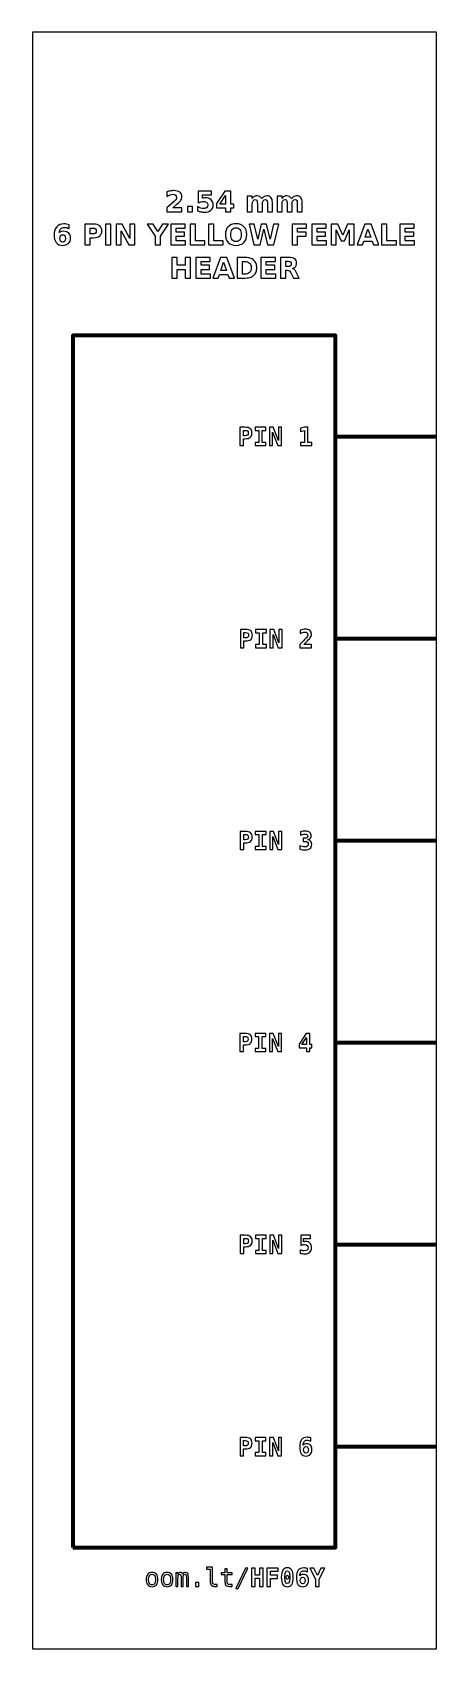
# Model space of a CAD drawing. Header units: centimetres. Extents: x -11.5 to -9.5, y -17.85 to -9.85.
import ezdxf

# ---------------------------------------------------------------- set-up
doc = ezdxf.new("R2010")
doc.units = ezdxf.units.CM
doc.header["$MEASUREMENT"] = 0
doc.layers.add('Layer 1', color=7, linetype='Continuous')

msp = doc.modelspace()

# ---------------------------------------------------------------- linework, layer by layer
at = {"layer": 'Layer 1', "color": 7}
msp.add_lwpolyline([(-11.5, -17.85), (-9.5, -17.85), (-9.5, -9.85), (-11.5, -9.85), (-11.5, -17.85)], close=True, dxfattribs=at)
at = {"layer": 'Layer 1', "color": 7, "lineweight": 100}
msp.add_lwpolyline([(-11.3, -17.35), (-10, -17.35), (-10, -11.35), (-11.3, -11.35), (-11.3, -17.35)], close=True, dxfattribs=at)
at = {"layer": 'Layer 1', "color": 250}
for points, knots in [([(-10.80503, -10.71872), (-10.80503, -10.71872), (-10.75975, -10.71872), (-10.75975, -10.71872), (-10.75975, -10.71872), (-10.75975, -10.71872), (-10.75975, -10.73822), (-10.75975, -10.73822), (-10.75975, -10.73822), (-10.75975, -10.73822), (-10.83452, -10.73822), (-10.83452, -10.73822), (-10.83452, -10.73822), (-10.83452, -10.73822), (-10.83452, -10.71872), (-10.83452, -10.71872), (-10.83452, -10.71872), (-10.83452, -10.71872), (-10.79696, -10.68559), (-10.79696, -10.68559), (-10.79696, -10.68559), (-10.7936, -10.68255), (-10.79113, -10.67959), (-10.78953, -10.6767), (-10.78953, -10.6767), (-10.78791, -10.6738), (-10.78711, -10.67079), (-10.78711, -10.66766), (-10.78711, -10.66766), (-10.78711, -10.66284), (-10.78873, -10.65896), (-10.79197, -10.65602), (-10.79197, -10.65602), (-10.7952, -10.65308), (-10.7995, -10.65163), (-10.80489, -10.65163), (-10.80489, -10.65163), (-10.80902, -10.65163), (-10.81354, -10.65252), (-10.81846, -10.65428), (-10.81846, -10.65428), (-10.82337, -10.65605), (-10.82864, -10.65868), (-10.83424, -10.66216), (-10.83424, -10.66216), (-10.83424, -10.66216), (-10.83424, -10.63956), (-10.83424, -10.63956), (-10.83424, -10.63956), (-10.82826, -10.63759), (-10.82236, -10.63608), (-10.81653, -10.63505), (-10.81653, -10.63505), (-10.81069, -10.63401), (-10.80498, -10.63349), (-10.79936, -10.63349), (-10.79936, -10.63349), (-10.78706, -10.63349), (-10.77749, -10.6362), (-10.77067, -10.64163), (-10.77067, -10.64163), (-10.76385, -10.64704), (-10.76044, -10.65459), (-10.76044, -10.6643), (-10.76044, -10.6643), (-10.76044, -10.6699), (-10.76189, -10.67512), (-10.76479, -10.67997), (-10.76479, -10.67997), (-10.76768, -10.68481), (-10.77377, -10.6913), (-10.78304, -10.69944), (-10.78304, -10.69944), (-10.78304, -10.69944), (-10.80503, -10.71872), (-10.80503, -10.71872)], [0, 0, 0, 0, 0.0526316, 0.0526316, 0.0526316, 0.0526316, 0.1052632, 0.1052632, 0.1052632, 0.1052632, 0.1578947, 0.1578947, 0.1578947, 0.1578947, 0.2105263, 0.2105263, 0.2105263, 0.2105263, 0.2631579, 0.2631579, 0.2631579, 0.2631579, 0.3157895, 0.3157895, 0.3157895, 0.3157895, 0.3684211, 0.3684211, 0.3684211, 0.3684211, 0.4210526, 0.4210526, 0.4210526, 0.4210526, 0.4736842, 0.4736842, 0.4736842, 0.4736842, 0.5263158, 0.5263158, 0.5263158, 0.5263158, 0.5789474, 0.5789474, 0.5789474, 0.5789474, 0.6315789, 0.6315789, 0.6315789, 0.6315789, 0.6842105, 0.6842105, 0.6842105, 0.6842105, 0.7368421, 0.7368421, 0.7368421, 0.7368421, 0.7894737, 0.7894737, 0.7894737, 0.7894737, 0.8421053, 0.8421053, 0.8421053, 0.8421053, 0.8947368, 0.8947368, 0.8947368, 0.8947368, 0.9473684, 0.9473684, 0.9473684, 0.9473684, 1, 1, 1, 1]), ([(-10.67894, -10.63535), (-10.67894, -10.63535), (-10.613, -10.63535), (-10.613, -10.63535), (-10.613, -10.63535), (-10.613, -10.63535), (-10.613, -10.65485), (-10.613, -10.65485), (-10.613, -10.65485), (-10.613, -10.65485), (-10.6578, -10.65485), (-10.6578, -10.65485), (-10.6578, -10.65485), (-10.6578, -10.65485), (-10.6578, -10.67077), (-10.6578, -10.67077), (-10.6578, -10.67077), (-10.65578, -10.67023), (-10.65375, -10.66981), (-10.65171, -10.6695), (-10.65171, -10.6695), (-10.64966, -10.66919), (-10.64752, -10.66905), (-10.64533, -10.66905), (-10.64533, -10.66905), (-10.63278, -10.66905), (-10.62302, -10.67218), (-10.61603, -10.67846), (-10.61603, -10.67846), (-10.60905, -10.68472), (-10.60557, -10.69346), (-10.60557, -10.70466), (-10.60557, -10.70466), (-10.60557, -10.71578), (-10.60938, -10.72449), (-10.61697, -10.73079), (-10.61697, -10.73079), (-10.62457, -10.73707), (-10.63513, -10.74022), (-10.64863, -10.74022), (-10.64863, -10.74022), (-10.65446, -10.74022), (-10.66025, -10.73965), (-10.66596, -10.73853), (-10.66596, -10.73853), (-10.67168, -10.7374), (-10.67737, -10.7357), (-10.68301, -10.7334), (-10.68301, -10.7334), (-10.68301, -10.7334), (-10.68301, -10.71251), (-10.68301, -10.71251), (-10.68301, -10.71251), (-10.67741, -10.71574), (-10.6721, -10.71814), (-10.66707, -10.71973), (-10.66707, -10.71973), (-10.66203, -10.72136), (-10.65728, -10.72216), (-10.65284, -10.72216), (-10.65284, -10.72216), (-10.64639, -10.72216), (-10.64134, -10.72058), (-10.63764, -10.71743), (-10.63764, -10.71743), (-10.63395, -10.7143), (-10.63209, -10.71005), (-10.63209, -10.70466), (-10.63209, -10.70466), (-10.63209, -10.69925), (-10.63395, -10.69499), (-10.63764, -10.69187), (-10.63764, -10.69187), (-10.64134, -10.68874), (-10.64639, -10.68719), (-10.65284, -10.68719), (-10.65284, -10.68719), (-10.65665, -10.68719), (-10.66072, -10.68768), (-10.66502, -10.68867), (-10.66502, -10.68867), (-10.66935, -10.68965), (-10.67398, -10.69118), (-10.67894, -10.69325), (-10.67894, -10.69325), (-10.67894, -10.69325), (-10.67894, -10.63535), (-10.67894, -10.63535)], [0, 0, 0, 0, 0.0454545, 0.0454545, 0.0454545, 0.0454545, 0.0909091, 0.0909091, 0.0909091, 0.0909091, 0.1363636, 0.1363636, 0.1363636, 0.1363636, 0.1818182, 0.1818182, 0.1818182, 0.1818182, 0.2272727, 0.2272727, 0.2272727, 0.2272727, 0.2727273, 0.2727273, 0.2727273, 0.2727273, 0.3181818, 0.3181818, 0.3181818, 0.3181818, 0.3636364, 0.3636364, 0.3636364, 0.3636364, 0.4090909, 0.4090909, 0.4090909, 0.4090909, 0.4545455, 0.4545455, 0.4545455, 0.4545455, 0.5, 0.5, 0.5, 0.5, 0.5454545, 0.5454545, 0.5454545, 0.5454545, 0.5909091, 0.5909091, 0.5909091, 0.5909091, 0.6363636, 0.6363636, 0.6363636, 0.6363636, 0.6818182, 0.6818182, 0.6818182, 0.6818182, 0.7272727, 0.7272727, 0.7272727, 0.7272727, 0.7727273, 0.7727273, 0.7727273, 0.7727273, 0.8181818, 0.8181818, 0.8181818, 0.8181818, 0.8636364, 0.8636364, 0.8636364, 0.8636364, 0.9090909, 0.9090909, 0.9090909, 0.9090909, 0.9545455, 0.9545455, 0.9545455, 0.9545455, 1, 1, 1, 1]), ([(-10.54816, -10.63535), (-10.54816, -10.63535), (-10.51866, -10.63535), (-10.51866, -10.63535), (-10.51866, -10.63535), (-10.51866, -10.63535), (-10.51866, -10.70026), (-10.51866, -10.70026), (-10.51866, -10.70026), (-10.51866, -10.70026), (-10.50399, -10.70026), (-10.50399, -10.70026), (-10.50399, -10.70026), (-10.50399, -10.70026), (-10.50399, -10.71948), (-10.50399, -10.71948), (-10.50399, -10.71948), (-10.50399, -10.71948), (-10.51866, -10.71948), (-10.51866, -10.71948), (-10.51866, -10.71948), (-10.51866, -10.71948), (-10.51866, -10.73822), (-10.51866, -10.73822), (-10.51866, -10.73822), (-10.51866, -10.73822), (-10.54373, -10.73822), (-10.54373, -10.73822), (-10.54373, -10.73822), (-10.54373, -10.73822), (-10.54373, -10.71948), (-10.54373, -10.71948), (-10.54373, -10.71948), (-10.54373, -10.71948), (-10.58936, -10.71948), (-10.58936, -10.71948), (-10.58936, -10.71948), (-10.58936, -10.71948), (-10.58936, -10.69673), (-10.58936, -10.69673), (-10.58936, -10.69673), (-10.58936, -10.69673), (-10.54816, -10.63535), (-10.54816, -10.63535)], [0, 0, 0, 0, 0.0909091, 0.0909091, 0.0909091, 0.0909091, 0.1818182, 0.1818182, 0.1818182, 0.1818182, 0.2727273, 0.2727273, 0.2727273, 0.2727273, 0.3636364, 0.3636364, 0.3636364, 0.3636364, 0.4545455, 0.4545455, 0.4545455, 0.4545455, 0.5454545, 0.5454545, 0.5454545, 0.5454545, 0.6363636, 0.6363636, 0.6363636, 0.6363636, 0.7272727, 0.7272727, 0.7272727, 0.7272727, 0.8181818, 0.8181818, 0.8181818, 0.8181818, 0.9090909, 0.9090909, 0.9090909, 0.9090909, 1, 1, 1, 1]), ([(-10.73311, -10.71155), (-10.73311, -10.71155), (-10.70829, -10.71155), (-10.70829, -10.71155), (-10.70829, -10.71155), (-10.70829, -10.71155), (-10.70829, -10.73822), (-10.70829, -10.73822), (-10.70829, -10.73822), (-10.70829, -10.73822), (-10.73311, -10.73822), (-10.73311, -10.73822), (-10.73311, -10.73822), (-10.73311, -10.73822), (-10.73311, -10.71155), (-10.73311, -10.71155)], [0, 0, 0, 0, 0.25, 0.25, 0.25, 0.25, 0.5, 0.5, 0.5, 0.5, 0.75, 0.75, 0.75, 0.75, 1, 1, 1, 1]), ([(-10.54373, -10.6572), (-10.54373, -10.6572), (-10.57283, -10.70026), (-10.57283, -10.70026), (-10.57283, -10.70026), (-10.57283, -10.70026), (-10.54373, -10.70026), (-10.54373, -10.70026), (-10.54373, -10.70026), (-10.54373, -10.70026), (-10.54373, -10.6572), (-10.54373, -10.6572)], [0, 0, 0, 0, 0.3333333, 0.3333333, 0.3333333, 0.3333333, 0.6666667, 0.6666667, 0.6666667, 0.6666667, 1, 1, 1, 1]), ([(-10.36502, -10.67387), (-10.36189, -10.6691), (-10.3582, -10.66545), (-10.35389, -10.66296), (-10.35389, -10.66296), (-10.34959, -10.66044), (-10.34489, -10.6592), (-10.33974, -10.6592), (-10.33974, -10.6592), (-10.33087, -10.6592), (-10.32412, -10.66193), (-10.31949, -10.66741), (-10.31949, -10.66741), (-10.31485, -10.67286), (-10.31252, -10.68081), (-10.31252, -10.69123), (-10.31252, -10.69123), (-10.31252, -10.69123), (-10.31252, -10.73822), (-10.31252, -10.73822), (-10.31252, -10.73822), (-10.31252, -10.73822), (-10.33734, -10.73822), (-10.33734, -10.73822), (-10.33734, -10.73822), (-10.33734, -10.73822), (-10.33734, -10.69798), (-10.33734, -10.69798), (-10.33734, -10.69798), (-10.33729, -10.69739), (-10.33727, -10.69678), (-10.33724, -10.69612), (-10.33724, -10.69612), (-10.33722, -10.69549), (-10.3372, -10.69457), (-10.3372, -10.69337), (-10.3372, -10.69337), (-10.3372, -10.68791), (-10.33799, -10.68394), (-10.33962, -10.68149), (-10.33962, -10.68149), (-10.34122, -10.67902), (-10.3438, -10.6778), (-10.34738, -10.6778), (-10.34738, -10.6778), (-10.35208, -10.6778), (-10.35568, -10.67973), (-10.35824, -10.68359), (-10.35824, -10.68359), (-10.36078, -10.68744), (-10.3621, -10.69302), (-10.3622, -10.70033), (-10.3622, -10.70033), (-10.3622, -10.70033), (-10.3622, -10.73822), (-10.3622, -10.73822), (-10.3622, -10.73822), (-10.3622, -10.73822), (-10.38701, -10.73822), (-10.38701, -10.73822), (-10.38701, -10.73822), (-10.38701, -10.73822), (-10.38701, -10.69798), (-10.38701, -10.69798), (-10.38701, -10.69798), (-10.38701, -10.68944), (-10.38774, -10.68394), (-10.38922, -10.68149), (-10.38922, -10.68149), (-10.39068, -10.67902), (-10.39329, -10.6778), (-10.39705, -10.6778), (-10.39705, -10.6778), (-10.4018, -10.6778), (-10.40545, -10.67975), (-10.40801, -10.68363), (-10.40801, -10.68363), (-10.41057, -10.68751), (-10.41187, -10.69304), (-10.41187, -10.70026), (-10.41187, -10.70026), (-10.41187, -10.70026), (-10.41187, -10.73822), (-10.41187, -10.73822), (-10.41187, -10.73822), (-10.41187, -10.73822), (-10.43668, -10.73822), (-10.43668, -10.73822), (-10.43668, -10.73822), (-10.43668, -10.73822), (-10.43668, -10.66106), (-10.43668, -10.66106), (-10.43668, -10.66106), (-10.43668, -10.66106), (-10.41187, -10.66106), (-10.41187, -10.66106), (-10.41187, -10.66106), (-10.41187, -10.66106), (-10.41187, -10.67237), (-10.41187, -10.67237), (-10.41187, -10.67237), (-10.40883, -10.66799), (-10.40535, -10.66473), (-10.40142, -10.66251), (-10.40142, -10.66251), (-10.3975, -10.6603), (-10.39317, -10.6592), (-10.38844, -10.6592), (-10.38844, -10.6592), (-10.38313, -10.6592), (-10.3784, -10.66049), (-10.37433, -10.66306), (-10.37433, -10.66306), (-10.37024, -10.66564), (-10.36713, -10.66924), (-10.36502, -10.67387)], [0, 0, 0, 0, 0.0344828, 0.0344828, 0.0344828, 0.0344828, 0.0689655, 0.0689655, 0.0689655, 0.0689655, 0.1034483, 0.1034483, 0.1034483, 0.1034483, 0.137931, 0.137931, 0.137931, 0.137931, 0.1724138, 0.1724138, 0.1724138, 0.1724138, 0.2068966, 0.2068966, 0.2068966, 0.2068966, 0.2413793, 0.2413793, 0.2413793, 0.2413793, 0.2758621, 0.2758621, 0.2758621, 0.2758621, 0.3103448, 0.3103448, 0.3103448, 0.3103448, 0.3448276, 0.3448276, 0.3448276, 0.3448276, 0.3793103, 0.3793103, 0.3793103, 0.3793103, 0.4137931, 0.4137931, 0.4137931, 0.4137931, 0.4482759, 0.4482759, 0.4482759, 0.4482759, 0.4827586, 0.4827586, 0.4827586, 0.4827586, 0.5172414, 0.5172414, 0.5172414, 0.5172414, 0.5517241, 0.5517241, 0.5517241, 0.5517241, 0.5862069, 0.5862069, 0.5862069, 0.5862069, 0.6206897, 0.6206897, 0.6206897, 0.6206897, 0.6551724, 0.6551724, 0.6551724, 0.6551724, 0.6896552, 0.6896552, 0.6896552, 0.6896552, 0.7241379, 0.7241379, 0.7241379, 0.7241379, 0.7586207, 0.7586207, 0.7586207, 0.7586207, 0.7931034, 0.7931034, 0.7931034, 0.7931034, 0.8275862, 0.8275862, 0.8275862, 0.8275862, 0.862069, 0.862069, 0.862069, 0.862069, 0.8965517, 0.8965517, 0.8965517, 0.8965517, 0.9310345, 0.9310345, 0.9310345, 0.9310345, 0.9655172, 0.9655172, 0.9655172, 0.9655172, 1, 1, 1, 1]), ([(-10.21798, -10.67387), (-10.21485, -10.6691), (-10.21116, -10.66545), (-10.20685, -10.66296), (-10.20685, -10.66296), (-10.20255, -10.66044), (-10.19785, -10.6592), (-10.1927, -10.6592), (-10.1927, -10.6592), (-10.18383, -10.6592), (-10.17708, -10.66193), (-10.17245, -10.66741), (-10.17245, -10.66741), (-10.16781, -10.67286), (-10.16548, -10.68081), (-10.16548, -10.69123), (-10.16548, -10.69123), (-10.16548, -10.69123), (-10.16548, -10.73822), (-10.16548, -10.73822), (-10.16548, -10.73822), (-10.16548, -10.73822), (-10.1903, -10.73822), (-10.1903, -10.73822), (-10.1903, -10.73822), (-10.1903, -10.73822), (-10.1903, -10.69798), (-10.1903, -10.69798), (-10.1903, -10.69798), (-10.19025, -10.69739), (-10.19023, -10.69678), (-10.1902, -10.69612), (-10.1902, -10.69612), (-10.19018, -10.69549), (-10.19016, -10.69457), (-10.19016, -10.69337), (-10.19016, -10.69337), (-10.19016, -10.68791), (-10.19095, -10.68394), (-10.19258, -10.68149), (-10.19258, -10.68149), (-10.19418, -10.67902), (-10.19676, -10.6778), (-10.20034, -10.6778), (-10.20034, -10.6778), (-10.20504, -10.6778), (-10.20864, -10.67973), (-10.2112, -10.68359), (-10.2112, -10.68359), (-10.21374, -10.68744), (-10.21506, -10.69302), (-10.21516, -10.70033), (-10.21516, -10.70033), (-10.21516, -10.70033), (-10.21516, -10.73822), (-10.21516, -10.73822), (-10.21516, -10.73822), (-10.21516, -10.73822), (-10.23997, -10.73822), (-10.23997, -10.73822), (-10.23997, -10.73822), (-10.23997, -10.73822), (-10.23997, -10.69798), (-10.23997, -10.69798), (-10.23997, -10.69798), (-10.23997, -10.68944), (-10.2407, -10.68394), (-10.24218, -10.68149), (-10.24218, -10.68149), (-10.24364, -10.67902), (-10.24625, -10.6778), (-10.25001, -10.6778), (-10.25001, -10.6778), (-10.25476, -10.6778), (-10.25841, -10.67975), (-10.26097, -10.68363), (-10.26097, -10.68363), (-10.26353, -10.68751), (-10.26483, -10.69304), (-10.26483, -10.70026), (-10.26483, -10.70026), (-10.26483, -10.70026), (-10.26483, -10.73822), (-10.26483, -10.73822), (-10.26483, -10.73822), (-10.26483, -10.73822), (-10.28964, -10.73822), (-10.28964, -10.73822), (-10.28964, -10.73822), (-10.28964, -10.73822), (-10.28964, -10.66106), (-10.28964, -10.66106), (-10.28964, -10.66106), (-10.28964, -10.66106), (-10.26483, -10.66106), (-10.26483, -10.66106), (-10.26483, -10.66106), (-10.26483, -10.66106), (-10.26483, -10.67237), (-10.26483, -10.67237), (-10.26483, -10.67237), (-10.26179, -10.66799), (-10.25831, -10.66473), (-10.25438, -10.66251), (-10.25438, -10.66251), (-10.25046, -10.6603), (-10.24613, -10.6592), (-10.2414, -10.6592), (-10.2414, -10.6592), (-10.23609, -10.6592), (-10.23136, -10.66049), (-10.22729, -10.66306), (-10.22729, -10.66306), (-10.2232, -10.66564), (-10.22009, -10.66924), (-10.21798, -10.67387)], [0, 0, 0, 0, 0.0344828, 0.0344828, 0.0344828, 0.0344828, 0.0689655, 0.0689655, 0.0689655, 0.0689655, 0.1034483, 0.1034483, 0.1034483, 0.1034483, 0.137931, 0.137931, 0.137931, 0.137931, 0.1724138, 0.1724138, 0.1724138, 0.1724138, 0.2068966, 0.2068966, 0.2068966, 0.2068966, 0.2413793, 0.2413793, 0.2413793, 0.2413793, 0.2758621, 0.2758621, 0.2758621, 0.2758621, 0.3103448, 0.3103448, 0.3103448, 0.3103448, 0.3448276, 0.3448276, 0.3448276, 0.3448276, 0.3793103, 0.3793103, 0.3793103, 0.3793103, 0.4137931, 0.4137931, 0.4137931, 0.4137931, 0.4482759, 0.4482759, 0.4482759, 0.4482759, 0.4827586, 0.4827586, 0.4827586, 0.4827586, 0.5172414, 0.5172414, 0.5172414, 0.5172414, 0.5517241, 0.5517241, 0.5517241, 0.5517241, 0.5862069, 0.5862069, 0.5862069, 0.5862069, 0.6206897, 0.6206897, 0.6206897, 0.6206897, 0.6551724, 0.6551724, 0.6551724, 0.6551724, 0.6896552, 0.6896552, 0.6896552, 0.6896552, 0.7241379, 0.7241379, 0.7241379, 0.7241379, 0.7586207, 0.7586207, 0.7586207, 0.7586207, 0.7931034, 0.7931034, 0.7931034, 0.7931034, 0.8275862, 0.8275862, 0.8275862, 0.8275862, 0.862069, 0.862069, 0.862069, 0.862069, 0.8965517, 0.8965517, 0.8965517, 0.8965517, 0.9310345, 0.9310345, 0.9310345, 0.9310345, 0.9655172, 0.9655172, 0.9655172, 0.9655172, 1, 1, 1, 1]), ([(-11.31734, -10.80228), (-11.31734, -10.80228), (-11.31734, -10.82131), (-11.31734, -10.82131), (-11.31734, -10.82131), (-11.32171, -10.81924), (-11.3258, -10.81771), (-11.32966, -10.81672), (-11.32966, -10.81672), (-11.33352, -10.81573), (-11.3373, -10.81524), (-11.34097, -10.81524), (-11.34097, -10.81524), (-11.34888, -10.81524), (-11.35501, -10.81743), (-11.35943, -10.82183), (-11.35943, -10.82183), (-11.36383, -10.8262), (-11.36642, -10.83271), (-11.36715, -10.84135), (-11.36715, -10.84135), (-11.36412, -10.83911), (-11.36082, -10.83742), (-11.35729, -10.83629), (-11.35729, -10.83629), (-11.35377, -10.83516), (-11.34991, -10.8346), (-11.34572, -10.8346), (-11.34572, -10.8346), (-11.33521, -10.8346), (-11.32672, -10.83768), (-11.32028, -10.84384), (-11.32028, -10.84384), (-11.31381, -10.84998), (-11.31059, -10.85804), (-11.31059, -10.86802), (-11.31059, -10.86802), (-11.31059, -10.87905), (-11.31419, -10.88787), (-11.32141, -10.89452), (-11.32141, -10.89452), (-11.3286, -10.90115), (-11.33829, -10.90447), (-11.3504, -10.90447), (-11.3504, -10.90447), (-11.36376, -10.90447), (-11.37411, -10.89995), (-11.38145, -10.89092), (-11.38145, -10.89092), (-11.38876, -10.88191), (-11.39243, -10.8691), (-11.39243, -10.85252), (-11.39243, -10.85252), (-11.39243, -10.83554), (-11.38815, -10.82218), (-11.37959, -10.81247), (-11.37959, -10.81247), (-11.37101, -10.80275), (-11.35927, -10.79788), (-11.34434, -10.79788), (-11.34434, -10.79788), (-11.33961, -10.79788), (-11.33502, -10.79826), (-11.33055, -10.79899), (-11.33055, -10.79899), (-11.32611, -10.79972), (-11.32171, -10.80082), (-11.31734, -10.80228)], [0, 0, 0, 0, 0.0588235, 0.0588235, 0.0588235, 0.0588235, 0.1176471, 0.1176471, 0.1176471, 0.1176471, 0.1764706, 0.1764706, 0.1764706, 0.1764706, 0.2352941, 0.2352941, 0.2352941, 0.2352941, 0.2941176, 0.2941176, 0.2941176, 0.2941176, 0.3529412, 0.3529412, 0.3529412, 0.3529412, 0.4117647, 0.4117647, 0.4117647, 0.4117647, 0.4705882, 0.4705882, 0.4705882, 0.4705882, 0.5294118, 0.5294118, 0.5294118, 0.5294118, 0.5882353, 0.5882353, 0.5882353, 0.5882353, 0.6470588, 0.6470588, 0.6470588, 0.6470588, 0.7058824, 0.7058824, 0.7058824, 0.7058824, 0.7647059, 0.7647059, 0.7647059, 0.7647059, 0.8235294, 0.8235294, 0.8235294, 0.8235294, 0.8823529, 0.8823529, 0.8823529, 0.8823529, 0.9411765, 0.9411765, 0.9411765, 0.9411765, 1, 1, 1, 1]), ([(-11.2409, -10.7996), (-11.2409, -10.7996), (-11.19688, -10.7996), (-11.19688, -10.7996), (-11.19688, -10.7996), (-11.18378, -10.7996), (-11.17373, -10.80252), (-11.16672, -10.80833), (-11.16672, -10.80833), (-11.15972, -10.81414), (-11.15621, -10.82241), (-11.15621, -10.83316), (-11.15621, -10.83316), (-11.15621, -10.84393), (-11.15972, -10.85223), (-11.16672, -10.85804), (-11.16672, -10.85804), (-11.17373, -10.86385), (-11.18378, -10.86677), (-11.19688, -10.86677), (-11.19688, -10.86677), (-11.19688, -10.86677), (-11.21437, -10.86677), (-11.21437, -10.86677), (-11.21437, -10.86677), (-11.21437, -10.86677), (-11.21437, -10.90247), (-11.21437, -10.90247), (-11.21437, -10.90247), (-11.21437, -10.90247), (-11.2409, -10.90247), (-11.2409, -10.90247), (-11.2409, -10.90247), (-11.2409, -10.90247), (-11.2409, -10.7996), (-11.2409, -10.7996)], [0, 0, 0, 0, 0.1111111, 0.1111111, 0.1111111, 0.1111111, 0.2222222, 0.2222222, 0.2222222, 0.2222222, 0.3333333, 0.3333333, 0.3333333, 0.3333333, 0.4444444, 0.4444444, 0.4444444, 0.4444444, 0.5555556, 0.5555556, 0.5555556, 0.5555556, 0.6666667, 0.6666667, 0.6666667, 0.6666667, 0.7777778, 0.7777778, 0.7777778, 0.7777778, 0.8888889, 0.8888889, 0.8888889, 0.8888889, 1, 1, 1, 1]), ([(-11.13749, -10.7996), (-11.13749, -10.7996), (-11.11096, -10.7996), (-11.11096, -10.7996), (-11.11096, -10.7996), (-11.11096, -10.7996), (-11.11096, -10.90247), (-11.11096, -10.90247), (-11.11096, -10.90247), (-11.11096, -10.90247), (-11.13749, -10.90247), (-11.13749, -10.90247), (-11.13749, -10.90247), (-11.13749, -10.90247), (-11.13749, -10.7996), (-11.13749, -10.7996)], [0, 0, 0, 0, 0.25, 0.25, 0.25, 0.25, 0.5, 0.5, 0.5, 0.5, 0.75, 0.75, 0.75, 0.75, 1, 1, 1, 1]), ([(-11.085, -10.7996), (-11.085, -10.7996), (-11.05537, -10.7996), (-11.05537, -10.7996), (-11.05537, -10.7996), (-11.05537, -10.7996), (-11.01795, -10.87016), (-11.01795, -10.87016), (-11.01795, -10.87016), (-11.01795, -10.87016), (-11.01795, -10.7996), (-11.01795, -10.7996), (-11.01795, -10.7996), (-11.01795, -10.7996), (-10.99281, -10.7996), (-10.99281, -10.7996), (-10.99281, -10.7996), (-10.99281, -10.7996), (-10.99281, -10.90247), (-10.99281, -10.90247), (-10.99281, -10.90247), (-10.99281, -10.90247), (-11.02244, -10.90247), (-11.02244, -10.90247), (-11.02244, -10.90247), (-11.02244, -10.90247), (-11.05986, -10.83191), (-11.05986, -10.83191), (-11.05986, -10.83191), (-11.05986, -10.83191), (-11.05986, -10.90247), (-11.05986, -10.90247), (-11.05986, -10.90247), (-11.05986, -10.90247), (-11.085, -10.90247), (-11.085, -10.90247), (-11.085, -10.90247), (-11.085, -10.90247), (-11.085, -10.7996), (-11.085, -10.7996)], [0, 0, 0, 0, 0.1, 0.1, 0.1, 0.1, 0.2, 0.2, 0.2, 0.2, 0.3, 0.3, 0.3, 0.3, 0.4, 0.4, 0.4, 0.4, 0.5, 0.5, 0.5, 0.5, 0.6, 0.6, 0.6, 0.6, 0.7, 0.7, 0.7, 0.7, 0.8, 0.8, 0.8, 0.8, 0.9, 0.9, 0.9, 0.9, 1, 1, 1, 1]), ([(-10.93213, -10.7996), (-10.93213, -10.7996), (-10.90313, -10.7996), (-10.90313, -10.7996), (-10.90313, -10.7996), (-10.90313, -10.7996), (-10.87968, -10.83627), (-10.87968, -10.83627), (-10.87968, -10.83627), (-10.87968, -10.83627), (-10.85626, -10.7996), (-10.85626, -10.7996), (-10.85626, -10.7996), (-10.85626, -10.7996), (-10.82719, -10.7996), (-10.82719, -10.7996), (-10.82719, -10.7996), (-10.82719, -10.7996), (-10.86639, -10.85913), (-10.86639, -10.85913), (-10.86639, -10.85913), (-10.86639, -10.85913), (-10.86639, -10.90247), (-10.86639, -10.90247), (-10.86639, -10.90247), (-10.86639, -10.90247), (-10.89292, -10.90247), (-10.89292, -10.90247), (-10.89292, -10.90247), (-10.89292, -10.90247), (-10.89292, -10.85913), (-10.89292, -10.85913), (-10.89292, -10.85913), (-10.89292, -10.85913), (-10.93213, -10.7996), (-10.93213, -10.7996)], [0, 0, 0, 0, 0.1111111, 0.1111111, 0.1111111, 0.1111111, 0.2222222, 0.2222222, 0.2222222, 0.2222222, 0.3333333, 0.3333333, 0.3333333, 0.3333333, 0.4444444, 0.4444444, 0.4444444, 0.4444444, 0.5555556, 0.5555556, 0.5555556, 0.5555556, 0.6666667, 0.6666667, 0.6666667, 0.6666667, 0.7777778, 0.7777778, 0.7777778, 0.7777778, 0.8888889, 0.8888889, 0.8888889, 0.8888889, 1, 1, 1, 1]), ([(-10.81559, -10.7996), (-10.81559, -10.7996), (-10.744, -10.7996), (-10.744, -10.7996), (-10.744, -10.7996), (-10.744, -10.7996), (-10.744, -10.81966), (-10.744, -10.81966), (-10.744, -10.81966), (-10.744, -10.81966), (-10.78906, -10.81966), (-10.78906, -10.81966), (-10.78906, -10.81966), (-10.78906, -10.81966), (-10.78906, -10.83881), (-10.78906, -10.83881), (-10.78906, -10.83881), (-10.78906, -10.83881), (-10.74671, -10.83881), (-10.74671, -10.83881), (-10.74671, -10.83881), (-10.74671, -10.83881), (-10.74671, -10.85887), (-10.74671, -10.85887), (-10.74671, -10.85887), (-10.74671, -10.85887), (-10.78906, -10.85887), (-10.78906, -10.85887), (-10.78906, -10.85887), (-10.78906, -10.85887), (-10.78906, -10.88241), (-10.78906, -10.88241), (-10.78906, -10.88241), (-10.78906, -10.88241), (-10.7425, -10.88241), (-10.7425, -10.88241), (-10.7425, -10.88241), (-10.7425, -10.88241), (-10.7425, -10.90247), (-10.7425, -10.90247), (-10.7425, -10.90247), (-10.7425, -10.90247), (-10.81559, -10.90247), (-10.81559, -10.90247), (-10.81559, -10.90247), (-10.81559, -10.90247), (-10.81559, -10.7996), (-10.81559, -10.7996)], [0, 0, 0, 0, 0.0833333, 0.0833333, 0.0833333, 0.0833333, 0.1666667, 0.1666667, 0.1666667, 0.1666667, 0.25, 0.25, 0.25, 0.25, 0.3333333, 0.3333333, 0.3333333, 0.3333333, 0.4166667, 0.4166667, 0.4166667, 0.4166667, 0.5, 0.5, 0.5, 0.5, 0.5833333, 0.5833333, 0.5833333, 0.5833333, 0.6666667, 0.6666667, 0.6666667, 0.6666667, 0.75, 0.75, 0.75, 0.75, 0.8333333, 0.8333333, 0.8333333, 0.8333333, 0.9166667, 0.9166667, 0.9166667, 0.9166667, 1, 1, 1, 1]), ([(-10.71919, -10.7996), (-10.71919, -10.7996), (-10.69266, -10.7996), (-10.69266, -10.7996), (-10.69266, -10.7996), (-10.69266, -10.7996), (-10.69266, -10.88241), (-10.69266, -10.88241), (-10.69266, -10.88241), (-10.69266, -10.88241), (-10.6461, -10.88241), (-10.6461, -10.88241), (-10.6461, -10.88241), (-10.6461, -10.88241), (-10.6461, -10.90247), (-10.6461, -10.90247), (-10.6461, -10.90247), (-10.6461, -10.90247), (-10.71919, -10.90247), (-10.71919, -10.90247), (-10.71919, -10.90247), (-10.71919, -10.90247), (-10.71919, -10.7996), (-10.71919, -10.7996)], [0, 0, 0, 0, 0.1666667, 0.1666667, 0.1666667, 0.1666667, 0.3333333, 0.3333333, 0.3333333, 0.3333333, 0.5, 0.5, 0.5, 0.5, 0.6666667, 0.6666667, 0.6666667, 0.6666667, 0.8333333, 0.8333333, 0.8333333, 0.8333333, 1, 1, 1, 1]), ([(-10.62928, -10.7996), (-10.62928, -10.7996), (-10.60275, -10.7996), (-10.60275, -10.7996), (-10.60275, -10.7996), (-10.60275, -10.7996), (-10.60275, -10.88241), (-10.60275, -10.88241), (-10.60275, -10.88241), (-10.60275, -10.88241), (-10.55619, -10.88241), (-10.55619, -10.88241), (-10.55619, -10.88241), (-10.55619, -10.88241), (-10.55619, -10.90247), (-10.55619, -10.90247), (-10.55619, -10.90247), (-10.55619, -10.90247), (-10.62928, -10.90247), (-10.62928, -10.90247), (-10.62928, -10.90247), (-10.62928, -10.90247), (-10.62928, -10.7996), (-10.62928, -10.7996)], [0, 0, 0, 0, 0.1666667, 0.1666667, 0.1666667, 0.1666667, 0.3333333, 0.3333333, 0.3333333, 0.3333333, 0.5, 0.5, 0.5, 0.5, 0.6666667, 0.6666667, 0.6666667, 0.6666667, 0.8333333, 0.8333333, 0.8333333, 0.8333333, 1, 1, 1, 1]), ([(-10.49238, -10.79774), (-10.47585, -10.79774), (-10.46289, -10.80247), (-10.45353, -10.81195), (-10.45353, -10.81195), (-10.44415, -10.8214), (-10.43947, -10.83445), (-10.43947, -10.85113), (-10.43947, -10.85113), (-10.43947, -10.86776), (-10.44415, -10.88081), (-10.45353, -10.89026), (-10.45353, -10.89026), (-10.46289, -10.89974), (-10.47585, -10.90447), (-10.49238, -10.90447), (-10.49238, -10.90447), (-10.50887, -10.90447), (-10.5218, -10.89974), (-10.53121, -10.89026), (-10.53121, -10.89026), (-10.54059, -10.88081), (-10.5453, -10.86776), (-10.5453, -10.85113), (-10.5453, -10.85113), (-10.5453, -10.83445), (-10.54059, -10.8214), (-10.53121, -10.81195), (-10.53121, -10.81195), (-10.5218, -10.80247), (-10.50887, -10.79774), (-10.49238, -10.79774)], [0, 0, 0, 0, 0.125, 0.125, 0.125, 0.125, 0.25, 0.25, 0.25, 0.25, 0.375, 0.375, 0.375, 0.375, 0.5, 0.5, 0.5, 0.5, 0.625, 0.625, 0.625, 0.625, 0.75, 0.75, 0.75, 0.75, 0.875, 0.875, 0.875, 0.875, 1, 1, 1, 1]), ([(-10.42815, -10.7996), (-10.42815, -10.7996), (-10.40273, -10.7996), (-10.40273, -10.7996), (-10.40273, -10.7996), (-10.40273, -10.7996), (-10.38495, -10.87437), (-10.38495, -10.87437), (-10.38495, -10.87437), (-10.38495, -10.87437), (-10.36731, -10.7996), (-10.36731, -10.7996), (-10.36731, -10.7996), (-10.36731, -10.7996), (-10.34174, -10.7996), (-10.34174, -10.7996), (-10.34174, -10.7996), (-10.34174, -10.7996), (-10.32411, -10.87437), (-10.32411, -10.87437), (-10.32411, -10.87437), (-10.32411, -10.87437), (-10.30633, -10.7996), (-10.30633, -10.7996), (-10.30633, -10.7996), (-10.30633, -10.7996), (-10.28111, -10.7996), (-10.28111, -10.7996), (-10.28111, -10.7996), (-10.28111, -10.7996), (-10.30536, -10.90247), (-10.30536, -10.90247), (-10.30536, -10.90247), (-10.30536, -10.90247), (-10.33596, -10.90247), (-10.33596, -10.90247), (-10.33596, -10.90247), (-10.33596, -10.90247), (-10.35463, -10.82427), (-10.35463, -10.82427), (-10.35463, -10.82427), (-10.35463, -10.82427), (-10.37309, -10.90247), (-10.37309, -10.90247), (-10.37309, -10.90247), (-10.37309, -10.90247), (-10.40369, -10.90247), (-10.40369, -10.90247), (-10.40369, -10.90247), (-10.40369, -10.90247), (-10.42815, -10.7996), (-10.42815, -10.7996)], [0, 0, 0, 0, 0.0769231, 0.0769231, 0.0769231, 0.0769231, 0.1538462, 0.1538462, 0.1538462, 0.1538462, 0.2307692, 0.2307692, 0.2307692, 0.2307692, 0.3076923, 0.3076923, 0.3076923, 0.3076923, 0.3846154, 0.3846154, 0.3846154, 0.3846154, 0.4615385, 0.4615385, 0.4615385, 0.4615385, 0.5384615, 0.5384615, 0.5384615, 0.5384615, 0.6153846, 0.6153846, 0.6153846, 0.6153846, 0.6923077, 0.6923077, 0.6923077, 0.6923077, 0.7692308, 0.7692308, 0.7692308, 0.7692308, 0.8461538, 0.8461538, 0.8461538, 0.8461538, 0.9230769, 0.9230769, 0.9230769, 0.9230769, 1, 1, 1, 1]), ([(-10.21463, -10.7996), (-10.21463, -10.7996), (-10.14304, -10.7996), (-10.14304, -10.7996), (-10.14304, -10.7996), (-10.14304, -10.7996), (-10.14304, -10.81966), (-10.14304, -10.81966), (-10.14304, -10.81966), (-10.14304, -10.81966), (-10.1881, -10.81966), (-10.1881, -10.81966), (-10.1881, -10.81966), (-10.1881, -10.81966), (-10.1881, -10.83881), (-10.1881, -10.83881), (-10.1881, -10.83881), (-10.1881, -10.83881), (-10.14572, -10.83881), (-10.14572, -10.83881), (-10.14572, -10.83881), (-10.14572, -10.83881), (-10.14572, -10.85887), (-10.14572, -10.85887), (-10.14572, -10.85887), (-10.14572, -10.85887), (-10.1881, -10.85887), (-10.1881, -10.85887), (-10.1881, -10.85887), (-10.1881, -10.85887), (-10.1881, -10.90247), (-10.1881, -10.90247), (-10.1881, -10.90247), (-10.1881, -10.90247), (-10.21463, -10.90247), (-10.21463, -10.90247), (-10.21463, -10.90247), (-10.21463, -10.90247), (-10.21463, -10.7996), (-10.21463, -10.7996)], [0, 0, 0, 0, 0.1, 0.1, 0.1, 0.1, 0.2, 0.2, 0.2, 0.2, 0.3, 0.3, 0.3, 0.3, 0.4, 0.4, 0.4, 0.4, 0.5, 0.5, 0.5, 0.5, 0.6, 0.6, 0.6, 0.6, 0.7, 0.7, 0.7, 0.7, 0.8, 0.8, 0.8, 0.8, 0.9, 0.9, 0.9, 0.9, 1, 1, 1, 1]), ([(-10.11823, -10.7996), (-10.11823, -10.7996), (-10.04664, -10.7996), (-10.04664, -10.7996), (-10.04664, -10.7996), (-10.04664, -10.7996), (-10.04664, -10.81966), (-10.04664, -10.81966), (-10.04664, -10.81966), (-10.04664, -10.81966), (-10.0917, -10.81966), (-10.0917, -10.81966), (-10.0917, -10.81966), (-10.0917, -10.81966), (-10.0917, -10.83881), (-10.0917, -10.83881), (-10.0917, -10.83881), (-10.0917, -10.83881), (-10.04935, -10.83881), (-10.04935, -10.83881), (-10.04935, -10.83881), (-10.04935, -10.83881), (-10.04935, -10.85887), (-10.04935, -10.85887), (-10.04935, -10.85887), (-10.04935, -10.85887), (-10.0917, -10.85887), (-10.0917, -10.85887), (-10.0917, -10.85887), (-10.0917, -10.85887), (-10.0917, -10.88241), (-10.0917, -10.88241), (-10.0917, -10.88241), (-10.0917, -10.88241), (-10.04514, -10.88241), (-10.04514, -10.88241), (-10.04514, -10.88241), (-10.04514, -10.88241), (-10.04514, -10.90247), (-10.04514, -10.90247), (-10.04514, -10.90247), (-10.04514, -10.90247), (-10.11823, -10.90247), (-10.11823, -10.90247), (-10.11823, -10.90247), (-10.11823, -10.90247), (-10.11823, -10.7996), (-10.11823, -10.7996)], [0, 0, 0, 0, 0.0833333, 0.0833333, 0.0833333, 0.0833333, 0.1666667, 0.1666667, 0.1666667, 0.1666667, 0.25, 0.25, 0.25, 0.25, 0.3333333, 0.3333333, 0.3333333, 0.3333333, 0.4166667, 0.4166667, 0.4166667, 0.4166667, 0.5, 0.5, 0.5, 0.5, 0.5833333, 0.5833333, 0.5833333, 0.5833333, 0.6666667, 0.6666667, 0.6666667, 0.6666667, 0.75, 0.75, 0.75, 0.75, 0.8333333, 0.8333333, 0.8333333, 0.8333333, 0.9166667, 0.9166667, 0.9166667, 0.9166667, 1, 1, 1, 1]), ([(-10.02183, -10.7996), (-10.02183, -10.7996), (-9.98808, -10.7996), (-9.98808, -10.7996), (-9.98808, -10.7996), (-9.98808, -10.7996), (-9.96463, -10.85466), (-9.96463, -10.85466), (-9.96463, -10.85466), (-9.96463, -10.85466), (-9.94107, -10.7996), (-9.94107, -10.7996), (-9.94107, -10.7996), (-9.94107, -10.7996), (-9.90739, -10.7996), (-9.90739, -10.7996), (-9.90739, -10.7996), (-9.90739, -10.7996), (-9.90739, -10.90247), (-9.90739, -10.90247), (-9.90739, -10.90247), (-9.90739, -10.90247), (-9.93246, -10.90247), (-9.93246, -10.90247), (-9.93246, -10.90247), (-9.93246, -10.90247), (-9.93246, -10.82723), (-9.93246, -10.82723), (-9.93246, -10.82723), (-9.93246, -10.82723), (-9.95617, -10.88269), (-9.95617, -10.88269), (-9.95617, -10.88269), (-9.95617, -10.88269), (-9.97298, -10.88269), (-9.97298, -10.88269), (-9.97298, -10.88269), (-9.97298, -10.88269), (-9.99669, -10.82723), (-9.99669, -10.82723), (-9.99669, -10.82723), (-9.99669, -10.82723), (-9.99669, -10.90247), (-9.99669, -10.90247), (-9.99669, -10.90247), (-9.99669, -10.90247), (-10.02183, -10.90247), (-10.02183, -10.90247), (-10.02183, -10.90247), (-10.02183, -10.90247), (-10.02183, -10.7996), (-10.02183, -10.7996)], [0, 0, 0, 0, 0.0769231, 0.0769231, 0.0769231, 0.0769231, 0.1538462, 0.1538462, 0.1538462, 0.1538462, 0.2307692, 0.2307692, 0.2307692, 0.2307692, 0.3076923, 0.3076923, 0.3076923, 0.3076923, 0.3846154, 0.3846154, 0.3846154, 0.3846154, 0.4615385, 0.4615385, 0.4615385, 0.4615385, 0.5384615, 0.5384615, 0.5384615, 0.5384615, 0.6153846, 0.6153846, 0.6153846, 0.6153846, 0.6923077, 0.6923077, 0.6923077, 0.6923077, 0.7692308, 0.7692308, 0.7692308, 0.7692308, 0.8461538, 0.8461538, 0.8461538, 0.8461538, 0.9230769, 0.9230769, 0.9230769, 0.9230769, 1, 1, 1, 1]), ([(-9.81898, -10.88375), (-9.81898, -10.88375), (-9.86047, -10.88375), (-9.86047, -10.88375), (-9.86047, -10.88375), (-9.86047, -10.88375), (-9.86701, -10.90247), (-9.86701, -10.90247), (-9.86701, -10.90247), (-9.86701, -10.90247), (-9.89368, -10.90247), (-9.89368, -10.90247), (-9.89368, -10.90247), (-9.89368, -10.90247), (-9.85558, -10.7996), (-9.85558, -10.7996), (-9.85558, -10.7996), (-9.85558, -10.7996), (-9.82395, -10.7996), (-9.82395, -10.7996), (-9.82395, -10.7996), (-9.82395, -10.7996), (-9.78585, -10.90247), (-9.78585, -10.90247), (-9.78585, -10.90247), (-9.78585, -10.90247), (-9.81252, -10.90247), (-9.81252, -10.90247), (-9.81252, -10.90247), (-9.81252, -10.90247), (-9.81898, -10.88375), (-9.81898, -10.88375)], [0, 0, 0, 0, 0.125, 0.125, 0.125, 0.125, 0.25, 0.25, 0.25, 0.25, 0.375, 0.375, 0.375, 0.375, 0.5, 0.5, 0.5, 0.5, 0.625, 0.625, 0.625, 0.625, 0.75, 0.75, 0.75, 0.75, 0.875, 0.875, 0.875, 0.875, 1, 1, 1, 1]), ([(-9.77218, -10.7996), (-9.77218, -10.7996), (-9.74565, -10.7996), (-9.74565, -10.7996), (-9.74565, -10.7996), (-9.74565, -10.7996), (-9.74565, -10.88241), (-9.74565, -10.88241), (-9.74565, -10.88241), (-9.74565, -10.88241), (-9.69909, -10.88241), (-9.69909, -10.88241), (-9.69909, -10.88241), (-9.69909, -10.88241), (-9.69909, -10.90247), (-9.69909, -10.90247), (-9.69909, -10.90247), (-9.69909, -10.90247), (-9.77218, -10.90247), (-9.77218, -10.90247), (-9.77218, -10.90247), (-9.77218, -10.90247), (-9.77218, -10.7996), (-9.77218, -10.7996)], [0, 0, 0, 0, 0.1666667, 0.1666667, 0.1666667, 0.1666667, 0.3333333, 0.3333333, 0.3333333, 0.3333333, 0.5, 0.5, 0.5, 0.5, 0.6666667, 0.6666667, 0.6666667, 0.6666667, 0.8333333, 0.8333333, 0.8333333, 0.8333333, 1, 1, 1, 1]), ([(-9.68227, -10.7996), (-9.68227, -10.7996), (-9.61068, -10.7996), (-9.61068, -10.7996), (-9.61068, -10.7996), (-9.61068, -10.7996), (-9.61068, -10.81966), (-9.61068, -10.81966), (-9.61068, -10.81966), (-9.61068, -10.81966), (-9.65574, -10.81966), (-9.65574, -10.81966), (-9.65574, -10.81966), (-9.65574, -10.81966), (-9.65574, -10.83881), (-9.65574, -10.83881), (-9.65574, -10.83881), (-9.65574, -10.83881), (-9.61339, -10.83881), (-9.61339, -10.83881), (-9.61339, -10.83881), (-9.61339, -10.83881), (-9.61339, -10.85887), (-9.61339, -10.85887), (-9.61339, -10.85887), (-9.61339, -10.85887), (-9.65574, -10.85887), (-9.65574, -10.85887), (-9.65574, -10.85887), (-9.65574, -10.85887), (-9.65574, -10.88241), (-9.65574, -10.88241), (-9.65574, -10.88241), (-9.65574, -10.88241), (-9.60918, -10.88241), (-9.60918, -10.88241), (-9.60918, -10.88241), (-9.60918, -10.88241), (-9.60918, -10.90247), (-9.60918, -10.90247), (-9.60918, -10.90247), (-9.60918, -10.90247), (-9.68227, -10.90247), (-9.68227, -10.90247), (-9.68227, -10.90247), (-9.68227, -10.90247), (-9.68227, -10.7996), (-9.68227, -10.7996)], [0, 0, 0, 0, 0.0833333, 0.0833333, 0.0833333, 0.0833333, 0.1666667, 0.1666667, 0.1666667, 0.1666667, 0.25, 0.25, 0.25, 0.25, 0.3333333, 0.3333333, 0.3333333, 0.3333333, 0.4166667, 0.4166667, 0.4166667, 0.4166667, 0.5, 0.5, 0.5, 0.5, 0.5833333, 0.5833333, 0.5833333, 0.5833333, 0.6666667, 0.6666667, 0.6666667, 0.6666667, 0.75, 0.75, 0.75, 0.75, 0.8333333, 0.8333333, 0.8333333, 0.8333333, 0.9166667, 0.9166667, 0.9166667, 0.9166667, 1, 1, 1, 1]), ([(-11.35012, -10.85169), (-11.35478, -10.85169), (-11.35826, -10.8532), (-11.36056, -10.85621), (-11.36056, -10.85621), (-11.36289, -10.85922), (-11.36404, -10.86374), (-11.36404, -10.86973), (-11.36404, -10.86973), (-11.36404, -10.87575), (-11.36289, -10.88027), (-11.36056, -10.88328), (-11.36056, -10.88328), (-11.35826, -10.88629), (-11.35478, -10.88779), (-11.35012, -10.88779), (-11.35012, -10.88779), (-11.34544, -10.88779), (-11.34194, -10.88629), (-11.33963, -10.88328), (-11.33963, -10.88328), (-11.3373, -10.88027), (-11.33615, -10.87575), (-11.33615, -10.86973), (-11.33615, -10.86973), (-11.33615, -10.86374), (-11.3373, -10.85922), (-11.33963, -10.85621), (-11.33963, -10.85621), (-11.34194, -10.8532), (-11.34544, -10.85169), (-11.35012, -10.85169)], [0, 0, 0, 0, 0.125, 0.125, 0.125, 0.125, 0.25, 0.25, 0.25, 0.25, 0.375, 0.375, 0.375, 0.375, 0.5, 0.5, 0.5, 0.5, 0.625, 0.625, 0.625, 0.625, 0.75, 0.75, 0.75, 0.75, 0.875, 0.875, 0.875, 0.875, 1, 1, 1, 1]), ([(-11.21437, -10.81882), (-11.21437, -10.81882), (-11.21437, -10.84755), (-11.21437, -10.84755), (-11.21437, -10.84755), (-11.21437, -10.84755), (-11.1997, -10.84755), (-11.1997, -10.84755), (-11.1997, -10.84755), (-11.19455, -10.84755), (-11.19057, -10.84631), (-11.18777, -10.84379), (-11.18777, -10.84379), (-11.18497, -10.8413), (-11.18356, -10.83775), (-11.18356, -10.83316), (-11.18356, -10.83316), (-11.18356, -10.82855), (-11.18497, -10.82502), (-11.18777, -10.82253), (-11.18777, -10.82253), (-11.19057, -10.82006), (-11.19455, -10.81882), (-11.1997, -10.81882), (-11.1997, -10.81882), (-11.1997, -10.81882), (-11.21437, -10.81882), (-11.21437, -10.81882)], [0, 0, 0, 0, 0.1428571, 0.1428571, 0.1428571, 0.1428571, 0.2857143, 0.2857143, 0.2857143, 0.2857143, 0.4285714, 0.4285714, 0.4285714, 0.4285714, 0.5714286, 0.5714286, 0.5714286, 0.5714286, 0.7142857, 0.7142857, 0.7142857, 0.7142857, 0.8571429, 0.8571429, 0.8571429, 0.8571429, 1, 1, 1, 1]), ([(-10.49238, -10.81696), (-10.50047, -10.81696), (-10.50673, -10.81994), (-10.5112, -10.82592), (-10.5112, -10.82592), (-10.51564, -10.83189), (-10.51788, -10.84029), (-10.51788, -10.85113), (-10.51788, -10.85113), (-10.51788, -10.86195), (-10.51564, -10.87032), (-10.5112, -10.87629), (-10.5112, -10.87629), (-10.50673, -10.88227), (-10.50047, -10.88525), (-10.49238, -10.88525), (-10.49238, -10.88525), (-10.48424, -10.88525), (-10.47797, -10.88227), (-10.4735, -10.87629), (-10.4735, -10.87629), (-10.46905, -10.87032), (-10.46682, -10.86195), (-10.46682, -10.85113), (-10.46682, -10.85113), (-10.46682, -10.84029), (-10.46905, -10.83189), (-10.4735, -10.82592), (-10.4735, -10.82592), (-10.47797, -10.81994), (-10.48424, -10.81696), (-10.49238, -10.81696)], [0, 0, 0, 0, 0.125, 0.125, 0.125, 0.125, 0.25, 0.25, 0.25, 0.25, 0.375, 0.375, 0.375, 0.375, 0.5, 0.5, 0.5, 0.5, 0.625, 0.625, 0.625, 0.625, 0.75, 0.75, 0.75, 0.75, 0.875, 0.875, 0.875, 0.875, 1, 1, 1, 1]), ([(-9.85386, -10.86465), (-9.85386, -10.86465), (-9.82566, -10.86465), (-9.82566, -10.86465), (-9.82566, -10.86465), (-9.82566, -10.86465), (-9.83973, -10.82373), (-9.83973, -10.82373), (-9.83973, -10.82373), (-9.83973, -10.82373), (-9.85386, -10.86465), (-9.85386, -10.86465)], [0, 0, 0, 0, 0.3333333, 0.3333333, 0.3333333, 0.3333333, 0.6666667, 0.6666667, 0.6666667, 0.6666667, 1, 1, 1, 1]), ([(-10.80998, -10.96385), (-10.80998, -10.96385), (-10.78345, -10.96385), (-10.78345, -10.96385), (-10.78345, -10.96385), (-10.78345, -10.96385), (-10.78345, -11.00306), (-10.78345, -11.00306), (-10.78345, -11.00306), (-10.78345, -11.00306), (-10.74432, -11.00306), (-10.74432, -11.00306), (-10.74432, -11.00306), (-10.74432, -11.00306), (-10.74432, -10.96385), (-10.74432, -10.96385), (-10.74432, -10.96385), (-10.74432, -10.96385), (-10.71779, -10.96385), (-10.71779, -10.96385), (-10.71779, -10.96385), (-10.71779, -10.96385), (-10.71779, -11.06672), (-10.71779, -11.06672), (-10.71779, -11.06672), (-10.71779, -11.06672), (-10.74432, -11.06672), (-10.74432, -11.06672), (-10.74432, -11.06672), (-10.74432, -11.06672), (-10.74432, -11.02312), (-10.74432, -11.02312), (-10.74432, -11.02312), (-10.74432, -11.02312), (-10.78345, -11.02312), (-10.78345, -11.02312), (-10.78345, -11.02312), (-10.78345, -11.02312), (-10.78345, -11.06672), (-10.78345, -11.06672), (-10.78345, -11.06672), (-10.78345, -11.06672), (-10.80998, -11.06672), (-10.80998, -11.06672), (-10.80998, -11.06672), (-10.80998, -11.06672), (-10.80998, -10.96385), (-10.80998, -10.96385)], [0, 0, 0, 0, 0.0833333, 0.0833333, 0.0833333, 0.0833333, 0.1666667, 0.1666667, 0.1666667, 0.1666667, 0.25, 0.25, 0.25, 0.25, 0.3333333, 0.3333333, 0.3333333, 0.3333333, 0.4166667, 0.4166667, 0.4166667, 0.4166667, 0.5, 0.5, 0.5, 0.5, 0.5833333, 0.5833333, 0.5833333, 0.5833333, 0.6666667, 0.6666667, 0.6666667, 0.6666667, 0.75, 0.75, 0.75, 0.75, 0.8333333, 0.8333333, 0.8333333, 0.8333333, 0.9166667, 0.9166667, 0.9166667, 0.9166667, 1, 1, 1, 1]), ([(-10.69189, -10.96385), (-10.69189, -10.96385), (-10.6203, -10.96385), (-10.6203, -10.96385), (-10.6203, -10.96385), (-10.6203, -10.96385), (-10.6203, -10.98391), (-10.6203, -10.98391), (-10.6203, -10.98391), (-10.6203, -10.98391), (-10.66536, -10.98391), (-10.66536, -10.98391), (-10.66536, -10.98391), (-10.66536, -10.98391), (-10.66536, -11.00306), (-10.66536, -11.00306), (-10.66536, -11.00306), (-10.66536, -11.00306), (-10.62301, -11.00306), (-10.62301, -11.00306), (-10.62301, -11.00306), (-10.62301, -11.00306), (-10.62301, -11.02312), (-10.62301, -11.02312), (-10.62301, -11.02312), (-10.62301, -11.02312), (-10.66536, -11.02312), (-10.66536, -11.02312), (-10.66536, -11.02312), (-10.66536, -11.02312), (-10.66536, -11.04666), (-10.66536, -11.04666), (-10.66536, -11.04666), (-10.66536, -11.04666), (-10.6188, -11.04666), (-10.6188, -11.04666), (-10.6188, -11.04666), (-10.6188, -11.04666), (-10.6188, -11.06672), (-10.6188, -11.06672), (-10.6188, -11.06672), (-10.6188, -11.06672), (-10.69189, -11.06672), (-10.69189, -11.06672), (-10.69189, -11.06672), (-10.69189, -11.06672), (-10.69189, -10.96385), (-10.69189, -10.96385)], [0, 0, 0, 0, 0.0833333, 0.0833333, 0.0833333, 0.0833333, 0.1666667, 0.1666667, 0.1666667, 0.1666667, 0.25, 0.25, 0.25, 0.25, 0.3333333, 0.3333333, 0.3333333, 0.3333333, 0.4166667, 0.4166667, 0.4166667, 0.4166667, 0.5, 0.5, 0.5, 0.5, 0.5833333, 0.5833333, 0.5833333, 0.5833333, 0.6666667, 0.6666667, 0.6666667, 0.6666667, 0.75, 0.75, 0.75, 0.75, 0.8333333, 0.8333333, 0.8333333, 0.8333333, 0.9166667, 0.9166667, 0.9166667, 0.9166667, 1, 1, 1, 1]), ([(-10.53307, -11.048), (-10.53307, -11.048), (-10.57456, -11.048), (-10.57456, -11.048), (-10.57456, -11.048), (-10.57456, -11.048), (-10.5811, -11.06672), (-10.5811, -11.06672), (-10.5811, -11.06672), (-10.5811, -11.06672), (-10.60777, -11.06672), (-10.60777, -11.06672), (-10.60777, -11.06672), (-10.60777, -11.06672), (-10.56967, -10.96385), (-10.56967, -10.96385), (-10.56967, -10.96385), (-10.56967, -10.96385), (-10.53804, -10.96385), (-10.53804, -10.96385), (-10.53804, -10.96385), (-10.53804, -10.96385), (-10.49994, -11.06672), (-10.49994, -11.06672), (-10.49994, -11.06672), (-10.49994, -11.06672), (-10.52661, -11.06672), (-10.52661, -11.06672), (-10.52661, -11.06672), (-10.52661, -11.06672), (-10.53307, -11.048), (-10.53307, -11.048)], [0, 0, 0, 0, 0.125, 0.125, 0.125, 0.125, 0.25, 0.25, 0.25, 0.25, 0.375, 0.375, 0.375, 0.375, 0.5, 0.5, 0.5, 0.5, 0.625, 0.625, 0.625, 0.625, 0.75, 0.75, 0.75, 0.75, 0.875, 0.875, 0.875, 0.875, 1, 1, 1, 1]), ([(-10.56795, -11.0289), (-10.56795, -11.0289), (-10.53975, -11.0289), (-10.53975, -11.0289), (-10.53975, -11.0289), (-10.53975, -11.0289), (-10.55382, -10.98798), (-10.55382, -10.98798), (-10.55382, -10.98798), (-10.55382, -10.98798), (-10.56795, -11.0289), (-10.56795, -11.0289)], [0, 0, 0, 0, 0.3333333, 0.3333333, 0.3333333, 0.3333333, 0.6666667, 0.6666667, 0.6666667, 0.6666667, 1, 1, 1, 1]), ([(-10.48627, -10.96385), (-10.48627, -10.96385), (-10.45828, -10.96385), (-10.45828, -10.96385), (-10.45828, -10.96385), (-10.44267, -10.96385), (-10.43105, -10.96496), (-10.42341, -10.96719), (-10.42341, -10.96719), (-10.41576, -10.96942), (-10.4092, -10.97319), (-10.40372, -10.97853), (-10.40372, -10.97853), (-10.3989, -10.98316), (-10.39533, -10.98852), (-10.39297, -10.99459), (-10.39297, -10.99459), (-10.39065, -11.00063), (-10.38947, -11.0075), (-10.38947, -11.01519), (-10.38947, -11.01519), (-10.38947, -11.02295), (-10.39065, -11.02987), (-10.39297, -11.03596), (-10.39297, -11.03596), (-10.39533, -11.04205), (-10.3989, -11.04741), (-10.40372, -11.05204), (-10.40372, -11.05204), (-10.40925, -11.05738), (-10.41586, -11.06115), (-10.42357, -11.06338), (-10.42357, -11.06338), (-10.43129, -11.06561), (-10.44286, -11.06672), (-10.45828, -11.06672), (-10.45828, -11.06672), (-10.45828, -11.06672), (-10.48627, -11.06672), (-10.48627, -11.06672), (-10.48627, -11.06672), (-10.48627, -11.06672), (-10.48627, -10.96385), (-10.48627, -10.96385)], [0, 0, 0, 0, 0.0909091, 0.0909091, 0.0909091, 0.0909091, 0.1818182, 0.1818182, 0.1818182, 0.1818182, 0.2727273, 0.2727273, 0.2727273, 0.2727273, 0.3636364, 0.3636364, 0.3636364, 0.3636364, 0.4545455, 0.4545455, 0.4545455, 0.4545455, 0.5454545, 0.5454545, 0.5454545, 0.5454545, 0.6363636, 0.6363636, 0.6363636, 0.6363636, 0.7272727, 0.7272727, 0.7272727, 0.7272727, 0.8181818, 0.8181818, 0.8181818, 0.8181818, 0.9090909, 0.9090909, 0.9090909, 0.9090909, 1, 1, 1, 1]), ([(-10.45974, -10.98391), (-10.45974, -10.98391), (-10.45974, -11.04666), (-10.45974, -11.04666), (-10.45974, -11.04666), (-10.45974, -11.04666), (-10.45024, -11.04666), (-10.45024, -11.04666), (-10.45024, -11.04666), (-10.4394, -11.04666), (-10.43112, -11.04398), (-10.42541, -11.03859), (-10.42541, -11.03859), (-10.41969, -11.03323), (-10.41682, -11.02542), (-10.41682, -11.01519), (-10.41682, -11.01519), (-10.41682, -11.00498), (-10.41967, -10.99722), (-10.42536, -10.99191), (-10.42536, -10.99191), (-10.43105, -10.98657), (-10.43935, -10.98391), (-10.45024, -10.98391), (-10.45024, -10.98391), (-10.45024, -10.98391), (-10.45974, -10.98391), (-10.45974, -10.98391)], [0, 0, 0, 0, 0.1428571, 0.1428571, 0.1428571, 0.1428571, 0.2857143, 0.2857143, 0.2857143, 0.2857143, 0.4285714, 0.4285714, 0.4285714, 0.4285714, 0.5714286, 0.5714286, 0.5714286, 0.5714286, 0.7142857, 0.7142857, 0.7142857, 0.7142857, 0.8571429, 0.8571429, 0.8571429, 0.8571429, 1, 1, 1, 1]), ([(-10.36915, -10.96385), (-10.36915, -10.96385), (-10.29756, -10.96385), (-10.29756, -10.96385), (-10.29756, -10.96385), (-10.29756, -10.96385), (-10.29756, -10.98391), (-10.29756, -10.98391), (-10.29756, -10.98391), (-10.29756, -10.98391), (-10.34262, -10.98391), (-10.34262, -10.98391), (-10.34262, -10.98391), (-10.34262, -10.98391), (-10.34262, -11.00306), (-10.34262, -11.00306), (-10.34262, -11.00306), (-10.34262, -11.00306), (-10.30027, -11.00306), (-10.30027, -11.00306), (-10.30027, -11.00306), (-10.30027, -11.00306), (-10.30027, -11.02312), (-10.30027, -11.02312), (-10.30027, -11.02312), (-10.30027, -11.02312), (-10.34262, -11.02312), (-10.34262, -11.02312), (-10.34262, -11.02312), (-10.34262, -11.02312), (-10.34262, -11.04666), (-10.34262, -11.04666), (-10.34262, -11.04666), (-10.34262, -11.04666), (-10.29606, -11.04666), (-10.29606, -11.04666), (-10.29606, -11.04666), (-10.29606, -11.04666), (-10.29606, -11.06672), (-10.29606, -11.06672), (-10.29606, -11.06672), (-10.29606, -11.06672), (-10.36915, -11.06672), (-10.36915, -11.06672), (-10.36915, -11.06672), (-10.36915, -11.06672), (-10.36915, -10.96385), (-10.36915, -10.96385)], [0, 0, 0, 0, 0.0833333, 0.0833333, 0.0833333, 0.0833333, 0.1666667, 0.1666667, 0.1666667, 0.1666667, 0.25, 0.25, 0.25, 0.25, 0.3333333, 0.3333333, 0.3333333, 0.3333333, 0.4166667, 0.4166667, 0.4166667, 0.4166667, 0.5, 0.5, 0.5, 0.5, 0.5833333, 0.5833333, 0.5833333, 0.5833333, 0.6666667, 0.6666667, 0.6666667, 0.6666667, 0.75, 0.75, 0.75, 0.75, 0.8333333, 0.8333333, 0.8333333, 0.8333333, 0.9166667, 0.9166667, 0.9166667, 0.9166667, 1, 1, 1, 1]), ([(-10.24622, -11.0278), (-10.24622, -11.0278), (-10.24622, -11.06672), (-10.24622, -11.06672), (-10.24622, -11.06672), (-10.24622, -11.06672), (-10.27275, -11.06672), (-10.27275, -11.06672), (-10.27275, -11.06672), (-10.27275, -11.06672), (-10.27275, -10.96385), (-10.27275, -10.96385), (-10.27275, -10.96385), (-10.27275, -10.96385), (-10.23223, -10.96385), (-10.23223, -10.96385), (-10.23223, -10.96385), (-10.21868, -10.96385), (-10.20873, -10.96613), (-10.20243, -10.97067), (-10.20243, -10.97067), (-10.19611, -10.97521), (-10.19295, -10.98241), (-10.19295, -10.99224), (-10.19295, -10.99224), (-10.19295, -10.99903), (-10.1946, -11.00463), (-10.19787, -11.00898), (-10.19787, -11.00898), (-10.20116, -11.01336), (-10.20612, -11.01658), (-10.21273, -11.01863), (-10.21273, -11.01863), (-10.20911, -11.01947), (-10.20584, -11.02133), (-10.20297, -11.02425), (-10.20297, -11.02425), (-10.2001, -11.02716), (-10.19721, -11.03158), (-10.19427, -11.03751), (-10.19427, -11.03751), (-10.19427, -11.03751), (-10.17985, -11.06672), (-10.17985, -11.06672), (-10.17985, -11.06672), (-10.17985, -11.06672), (-10.20812, -11.06672), (-10.20812, -11.06672), (-10.20812, -11.06672), (-10.20812, -11.06672), (-10.22066, -11.04116), (-10.22066, -11.04116), (-10.22066, -11.04116), (-10.22317, -11.03603), (-10.22574, -11.0325), (-10.22835, -11.03062), (-10.22835, -11.03062), (-10.23094, -11.02874), (-10.23439, -11.0278), (-10.23872, -11.0278), (-10.23872, -11.0278), (-10.23872, -11.0278), (-10.24622, -11.0278), (-10.24622, -11.0278)], [0, 0, 0, 0, 0.0625, 0.0625, 0.0625, 0.0625, 0.125, 0.125, 0.125, 0.125, 0.1875, 0.1875, 0.1875, 0.1875, 0.25, 0.25, 0.25, 0.25, 0.3125, 0.3125, 0.3125, 0.3125, 0.375, 0.375, 0.375, 0.375, 0.4375, 0.4375, 0.4375, 0.4375, 0.5, 0.5, 0.5, 0.5, 0.5625, 0.5625, 0.5625, 0.5625, 0.625, 0.625, 0.625, 0.625, 0.6875, 0.6875, 0.6875, 0.6875, 0.75, 0.75, 0.75, 0.75, 0.8125, 0.8125, 0.8125, 0.8125, 0.875, 0.875, 0.875, 0.875, 0.9375, 0.9375, 0.9375, 0.9375, 1, 1, 1, 1]), ([(-10.23505, -11.00948), (-10.2295, -11.00948), (-10.2255, -11.00844), (-10.2231, -11.00637), (-10.2231, -11.00637), (-10.22068, -11.0043), (-10.21948, -11.00089), (-10.21948, -10.99616), (-10.21948, -10.99616), (-10.21948, -10.99148), (-10.22068, -10.98812), (-10.2231, -10.9861), (-10.2231, -10.9861), (-10.2255, -10.98408), (-10.2295, -10.98307), (-10.23505, -10.98307), (-10.23505, -10.98307), (-10.23505, -10.98307), (-10.24622, -10.98307), (-10.24622, -10.98307), (-10.24622, -10.98307), (-10.24622, -10.98307), (-10.24622, -11.00948), (-10.24622, -11.00948), (-10.24622, -11.00948), (-10.24622, -11.00948), (-10.23505, -11.00948), (-10.23505, -11.00948)], [0, 0, 0, 0, 0.1428571, 0.1428571, 0.1428571, 0.1428571, 0.2857143, 0.2857143, 0.2857143, 0.2857143, 0.4285714, 0.4285714, 0.4285714, 0.4285714, 0.5714286, 0.5714286, 0.5714286, 0.5714286, 0.7142857, 0.7142857, 0.7142857, 0.7142857, 0.8571429, 0.8571429, 0.8571429, 0.8571429, 1, 1, 1, 1]), ([(-10.47311, -11.80498), (-10.47311, -11.80498), (-10.44868, -11.80498), (-10.44868, -11.80498), (-10.44868, -11.80498), (-10.43627, -11.80498), (-10.42734, -11.80718), (-10.42189, -11.81161), (-10.42189, -11.81161), (-10.41643, -11.81603), (-10.41372, -11.82321), (-10.41372, -11.83313), (-10.41372, -11.83313), (-10.41372, -11.84305), (-10.41643, -11.85023), (-10.42189, -11.85466), (-10.42189, -11.85466), (-10.42734, -11.85908), (-10.43627, -11.86128), (-10.44868, -11.86128), (-10.44868, -11.86128), (-10.44868, -11.86128), (-10.45533, -11.86128), (-10.45533, -11.86128), (-10.45533, -11.86128), (-10.45533, -11.86128), (-10.45533, -11.89499), (-10.45533, -11.89499), (-10.45533, -11.89499), (-10.45533, -11.89499), (-10.47311, -11.89499), (-10.47311, -11.89499), (-10.47311, -11.89499), (-10.47311, -11.89499), (-10.47311, -11.80498), (-10.47311, -11.80498)], [0, 0, 0, 0, 0.1111111, 0.1111111, 0.1111111, 0.1111111, 0.2222222, 0.2222222, 0.2222222, 0.2222222, 0.3333333, 0.3333333, 0.3333333, 0.3333333, 0.4444444, 0.4444444, 0.4444444, 0.4444444, 0.5555556, 0.5555556, 0.5555556, 0.5555556, 0.6666667, 0.6666667, 0.6666667, 0.6666667, 0.7777778, 0.7777778, 0.7777778, 0.7777778, 0.8888889, 0.8888889, 0.8888889, 0.8888889, 1, 1, 1, 1]), ([(-10.45533, -11.81994), (-10.45533, -11.81994), (-10.45533, -11.84632), (-10.45533, -11.84632), (-10.45533, -11.84632), (-10.45533, -11.84632), (-10.44802, -11.84632), (-10.44802, -11.84632), (-10.44802, -11.84632), (-10.4422, -11.84632), (-10.4381, -11.84533), (-10.43576, -11.84338), (-10.43576, -11.84338), (-10.43339, -11.8414), (-10.43222, -11.83799), (-10.43222, -11.83313), (-10.43222, -11.83313), (-10.43222, -11.82828), (-10.43339, -11.82486), (-10.43576, -11.82288), (-10.43576, -11.82288), (-10.4381, -11.82093), (-10.4422, -11.81994), (-10.44802, -11.81994), (-10.44802, -11.81994), (-10.44802, -11.81994), (-10.45533, -11.81994), (-10.45533, -11.81994)], [0, 0, 0, 0, 0.1428571, 0.1428571, 0.1428571, 0.1428571, 0.2857143, 0.2857143, 0.2857143, 0.2857143, 0.4285714, 0.4285714, 0.4285714, 0.4285714, 0.5714286, 0.5714286, 0.5714286, 0.5714286, 0.7142857, 0.7142857, 0.7142857, 0.7142857, 0.8571429, 0.8571429, 0.8571429, 0.8571429, 1, 1, 1, 1]), ([(-10.39818, -11.82066), (-10.39818, -11.82066), (-10.39818, -11.80498), (-10.39818, -11.80498), (-10.39818, -11.80498), (-10.39818, -11.80498), (-10.34459, -11.80498), (-10.34459, -11.80498), (-10.34459, -11.80498), (-10.34459, -11.80498), (-10.34459, -11.82066), (-10.34459, -11.82066), (-10.34459, -11.82066), (-10.34459, -11.82066), (-10.3625, -11.82066), (-10.3625, -11.82066), (-10.3625, -11.82066), (-10.3625, -11.82066), (-10.3625, -11.87931), (-10.3625, -11.87931), (-10.3625, -11.87931), (-10.3625, -11.87931), (-10.34459, -11.87931), (-10.34459, -11.87931), (-10.34459, -11.87931), (-10.34459, -11.87931), (-10.34459, -11.89499), (-10.34459, -11.89499), (-10.34459, -11.89499), (-10.34459, -11.89499), (-10.39818, -11.89499), (-10.39818, -11.89499), (-10.39818, -11.89499), (-10.39818, -11.89499), (-10.39818, -11.87931), (-10.39818, -11.87931), (-10.39818, -11.87931), (-10.39818, -11.87931), (-10.38028, -11.87931), (-10.38028, -11.87931), (-10.38028, -11.87931), (-10.38028, -11.87931), (-10.38028, -11.82066), (-10.38028, -11.82066), (-10.38028, -11.82066), (-10.38028, -11.82066), (-10.39818, -11.82066), (-10.39818, -11.82066)], [0, 0, 0, 0, 0.0833333, 0.0833333, 0.0833333, 0.0833333, 0.1666667, 0.1666667, 0.1666667, 0.1666667, 0.25, 0.25, 0.25, 0.25, 0.3333333, 0.3333333, 0.3333333, 0.3333333, 0.4166667, 0.4166667, 0.4166667, 0.4166667, 0.5, 0.5, 0.5, 0.5, 0.5833333, 0.5833333, 0.5833333, 0.5833333, 0.6666667, 0.6666667, 0.6666667, 0.6666667, 0.75, 0.75, 0.75, 0.75, 0.8333333, 0.8333333, 0.8333333, 0.8333333, 0.9166667, 0.9166667, 0.9166667, 0.9166667, 1, 1, 1, 1]), ([(-10.32704, -11.80498), (-10.32704, -11.80498), (-10.30792, -11.80498), (-10.30792, -11.80498), (-10.30792, -11.80498), (-10.30792, -11.80498), (-10.28286, -11.8704), (-10.28286, -11.8704), (-10.28286, -11.8704), (-10.28286, -11.8704), (-10.28286, -11.80498), (-10.28286, -11.80498), (-10.28286, -11.80498), (-10.28286, -11.80498), (-10.26718, -11.80498), (-10.26718, -11.80498), (-10.26718, -11.80498), (-10.26718, -11.80498), (-10.26718, -11.89499), (-10.26718, -11.89499), (-10.26718, -11.89499), (-10.26718, -11.89499), (-10.28617, -11.89499), (-10.28617, -11.89499), (-10.28617, -11.89499), (-10.28617, -11.89499), (-10.31136, -11.82957), (-10.31136, -11.82957), (-10.31136, -11.82957), (-10.31136, -11.82957), (-10.31136, -11.89499), (-10.31136, -11.89499), (-10.31136, -11.89499), (-10.31136, -11.89499), (-10.32704, -11.89499), (-10.32704, -11.89499), (-10.32704, -11.89499), (-10.32704, -11.89499), (-10.32704, -11.80498), (-10.32704, -11.80498)], [0, 0, 0, 0, 0.1, 0.1, 0.1, 0.1, 0.2, 0.2, 0.2, 0.2, 0.3, 0.3, 0.3, 0.3, 0.4, 0.4, 0.4, 0.4, 0.5, 0.5, 0.5, 0.5, 0.6, 0.6, 0.6, 0.6, 0.7, 0.7, 0.7, 0.7, 0.8, 0.8, 0.8, 0.8, 0.9, 0.9, 0.9, 0.9, 1, 1, 1, 1]), ([(-10.17422, -11.87931), (-10.17422, -11.87931), (-10.15432, -11.87931), (-10.15432, -11.87931), (-10.15432, -11.87931), (-10.15432, -11.87931), (-10.15432, -11.82089), (-10.15432, -11.82089), (-10.15432, -11.82089), (-10.15432, -11.82089), (-10.17282, -11.82548), (-10.17282, -11.82548), (-10.17282, -11.82548), (-10.17282, -11.82548), (-10.17282, -11.80945), (-10.17282, -11.80945), (-10.17282, -11.80945), (-10.17282, -11.80945), (-10.1542, -11.80498), (-10.1542, -11.80498), (-10.1542, -11.80498), (-10.1542, -11.80498), (-10.13702, -11.80498), (-10.13702, -11.80498), (-10.13702, -11.80498), (-10.13702, -11.80498), (-10.13702, -11.87931), (-10.13702, -11.87931), (-10.13702, -11.87931), (-10.13702, -11.87931), (-10.11712, -11.87931), (-10.11712, -11.87931), (-10.11712, -11.87931), (-10.11712, -11.87931), (-10.11712, -11.89499), (-10.11712, -11.89499), (-10.11712, -11.89499), (-10.11712, -11.89499), (-10.17422, -11.89499), (-10.17422, -11.89499), (-10.17422, -11.89499), (-10.17422, -11.89499), (-10.17422, -11.87931), (-10.17422, -11.87931)], [0, 0, 0, 0, 0.0909091, 0.0909091, 0.0909091, 0.0909091, 0.1818182, 0.1818182, 0.1818182, 0.1818182, 0.2727273, 0.2727273, 0.2727273, 0.2727273, 0.3636364, 0.3636364, 0.3636364, 0.3636364, 0.4545455, 0.4545455, 0.4545455, 0.4545455, 0.5454545, 0.5454545, 0.5454545, 0.5454545, 0.6363636, 0.6363636, 0.6363636, 0.6363636, 0.7272727, 0.7272727, 0.7272727, 0.7272727, 0.8181818, 0.8181818, 0.8181818, 0.8181818, 0.9090909, 0.9090909, 0.9090909, 0.9090909, 1, 1, 1, 1]), ([(-10.47093, -12.80581), (-10.47093, -12.80581), (-10.4465, -12.80581), (-10.4465, -12.80581), (-10.4465, -12.80581), (-10.43409, -12.80581), (-10.42516, -12.80801), (-10.41971, -12.81244), (-10.41971, -12.81244), (-10.41425, -12.81686), (-10.41154, -12.82404), (-10.41154, -12.83396), (-10.41154, -12.83396), (-10.41154, -12.84388), (-10.41425, -12.85106), (-10.41971, -12.85549), (-10.41971, -12.85549), (-10.42516, -12.85991), (-10.43409, -12.86211), (-10.4465, -12.86211), (-10.4465, -12.86211), (-10.4465, -12.86211), (-10.45315, -12.86211), (-10.45315, -12.86211), (-10.45315, -12.86211), (-10.45315, -12.86211), (-10.45315, -12.89582), (-10.45315, -12.89582), (-10.45315, -12.89582), (-10.45315, -12.89582), (-10.47093, -12.89582), (-10.47093, -12.89582), (-10.47093, -12.89582), (-10.47093, -12.89582), (-10.47093, -12.80581), (-10.47093, -12.80581)], [0, 0, 0, 0, 0.1111111, 0.1111111, 0.1111111, 0.1111111, 0.2222222, 0.2222222, 0.2222222, 0.2222222, 0.3333333, 0.3333333, 0.3333333, 0.3333333, 0.4444444, 0.4444444, 0.4444444, 0.4444444, 0.5555556, 0.5555556, 0.5555556, 0.5555556, 0.6666667, 0.6666667, 0.6666667, 0.6666667, 0.7777778, 0.7777778, 0.7777778, 0.7777778, 0.8888889, 0.8888889, 0.8888889, 0.8888889, 1, 1, 1, 1]), ([(-10.45315, -12.82077), (-10.45315, -12.82077), (-10.45315, -12.84715), (-10.45315, -12.84715), (-10.45315, -12.84715), (-10.45315, -12.84715), (-10.44584, -12.84715), (-10.44584, -12.84715), (-10.44584, -12.84715), (-10.44002, -12.84715), (-10.43592, -12.84616), (-10.43358, -12.84421), (-10.43358, -12.84421), (-10.43121, -12.84223), (-10.43004, -12.83882), (-10.43004, -12.83396), (-10.43004, -12.83396), (-10.43004, -12.82911), (-10.43121, -12.82569), (-10.43358, -12.82371), (-10.43358, -12.82371), (-10.43592, -12.82176), (-10.44002, -12.82077), (-10.44584, -12.82077), (-10.44584, -12.82077), (-10.44584, -12.82077), (-10.45315, -12.82077), (-10.45315, -12.82077)], [0, 0, 0, 0, 0.1428571, 0.1428571, 0.1428571, 0.1428571, 0.2857143, 0.2857143, 0.2857143, 0.2857143, 0.4285714, 0.4285714, 0.4285714, 0.4285714, 0.5714286, 0.5714286, 0.5714286, 0.5714286, 0.7142857, 0.7142857, 0.7142857, 0.7142857, 0.8571429, 0.8571429, 0.8571429, 0.8571429, 1, 1, 1, 1]), ([(-10.396, -12.82149), (-10.396, -12.82149), (-10.396, -12.80581), (-10.396, -12.80581), (-10.396, -12.80581), (-10.396, -12.80581), (-10.34241, -12.80581), (-10.34241, -12.80581), (-10.34241, -12.80581), (-10.34241, -12.80581), (-10.34241, -12.82149), (-10.34241, -12.82149), (-10.34241, -12.82149), (-10.34241, -12.82149), (-10.36032, -12.82149), (-10.36032, -12.82149), (-10.36032, -12.82149), (-10.36032, -12.82149), (-10.36032, -12.88014), (-10.36032, -12.88014), (-10.36032, -12.88014), (-10.36032, -12.88014), (-10.34241, -12.88014), (-10.34241, -12.88014), (-10.34241, -12.88014), (-10.34241, -12.88014), (-10.34241, -12.89582), (-10.34241, -12.89582), (-10.34241, -12.89582), (-10.34241, -12.89582), (-10.396, -12.89582), (-10.396, -12.89582), (-10.396, -12.89582), (-10.396, -12.89582), (-10.396, -12.88014), (-10.396, -12.88014), (-10.396, -12.88014), (-10.396, -12.88014), (-10.3781, -12.88014), (-10.3781, -12.88014), (-10.3781, -12.88014), (-10.3781, -12.88014), (-10.3781, -12.82149), (-10.3781, -12.82149), (-10.3781, -12.82149), (-10.3781, -12.82149), (-10.396, -12.82149), (-10.396, -12.82149)], [0, 0, 0, 0, 0.0833333, 0.0833333, 0.0833333, 0.0833333, 0.1666667, 0.1666667, 0.1666667, 0.1666667, 0.25, 0.25, 0.25, 0.25, 0.3333333, 0.3333333, 0.3333333, 0.3333333, 0.4166667, 0.4166667, 0.4166667, 0.4166667, 0.5, 0.5, 0.5, 0.5, 0.5833333, 0.5833333, 0.5833333, 0.5833333, 0.6666667, 0.6666667, 0.6666667, 0.6666667, 0.75, 0.75, 0.75, 0.75, 0.8333333, 0.8333333, 0.8333333, 0.8333333, 0.9166667, 0.9166667, 0.9166667, 0.9166667, 1, 1, 1, 1]), ([(-10.32486, -12.80581), (-10.32486, -12.80581), (-10.30574, -12.80581), (-10.30574, -12.80581), (-10.30574, -12.80581), (-10.30574, -12.80581), (-10.28068, -12.87123), (-10.28068, -12.87123), (-10.28068, -12.87123), (-10.28068, -12.87123), (-10.28068, -12.80581), (-10.28068, -12.80581), (-10.28068, -12.80581), (-10.28068, -12.80581), (-10.265, -12.80581), (-10.265, -12.80581), (-10.265, -12.80581), (-10.265, -12.80581), (-10.265, -12.89582), (-10.265, -12.89582), (-10.265, -12.89582), (-10.265, -12.89582), (-10.28399, -12.89582), (-10.28399, -12.89582), (-10.28399, -12.89582), (-10.28399, -12.89582), (-10.30918, -12.8304), (-10.30918, -12.8304), (-10.30918, -12.8304), (-10.30918, -12.8304), (-10.30918, -12.89582), (-10.30918, -12.89582), (-10.30918, -12.89582), (-10.30918, -12.89582), (-10.32486, -12.89582), (-10.32486, -12.89582), (-10.32486, -12.89582), (-10.32486, -12.89582), (-10.32486, -12.80581), (-10.32486, -12.80581)], [0, 0, 0, 0, 0.1, 0.1, 0.1, 0.1, 0.2, 0.2, 0.2, 0.2, 0.3, 0.3, 0.3, 0.3, 0.4, 0.4, 0.4, 0.4, 0.5, 0.5, 0.5, 0.5, 0.6, 0.6, 0.6, 0.6, 0.7, 0.7, 0.7, 0.7, 0.8, 0.8, 0.8, 0.8, 0.9, 0.9, 0.9, 0.9, 1, 1, 1, 1]), ([(-10.15722, -12.88014), (-10.15722, -12.88014), (-10.1193, -12.88014), (-10.1193, -12.88014), (-10.1193, -12.88014), (-10.1193, -12.88014), (-10.1193, -12.89582), (-10.1193, -12.89582), (-10.1193, -12.89582), (-10.1193, -12.89582), (-10.17645, -12.89582), (-10.17645, -12.89582), (-10.17645, -12.89582), (-10.17645, -12.89582), (-10.17645, -12.88061), (-10.17645, -12.88061), (-10.17645, -12.88061), (-10.17645, -12.88061), (-10.16679, -12.87039), (-10.16679, -12.87039), (-10.16679, -12.87039), (-10.15535, -12.8582), (-10.1484, -12.85071), (-10.14595, -12.84789), (-10.14595, -12.84789), (-10.14294, -12.84444), (-10.14076, -12.84137), (-10.13945, -12.83869), (-10.13945, -12.83869), (-10.13811, -12.83602), (-10.13745, -12.83339), (-10.13745, -12.83077), (-10.13745, -12.83077), (-10.13745, -12.82676), (-10.13866, -12.82365), (-10.14109, -12.82147), (-10.14109, -12.82147), (-10.14352, -12.81927), (-10.14698, -12.81818), (-10.15142, -12.81818), (-10.15142, -12.81818), (-10.15461, -12.81818), (-10.15817, -12.81882), (-10.16212, -12.82007), (-10.16212, -12.82007), (-10.16609, -12.82135), (-10.17021, -12.82318), (-10.17451, -12.82559), (-10.17451, -12.82559), (-10.17451, -12.82559), (-10.17451, -12.809), (-10.17451, -12.809), (-10.17451, -12.809), (-10.17021, -12.80744), (-10.16601, -12.80624), (-10.16188, -12.80542), (-10.16188, -12.80542), (-10.15776, -12.8046), (-10.15381, -12.80418), (-10.15004, -12.80418), (-10.15004, -12.80418), (-10.14052, -12.80418), (-10.13302, -12.80641), (-10.12759, -12.81085), (-10.12759, -12.81085), (-10.12214, -12.81528), (-10.11942, -12.82135), (-10.11942, -12.82902), (-10.11942, -12.82902), (-10.11942, -12.83256), (-10.12002, -12.83588), (-10.12119, -12.83896), (-10.12119, -12.83896), (-10.12239, -12.84207), (-10.12442, -12.84551), (-10.12732, -12.84927), (-10.12732, -12.84927), (-10.12944, -12.85201), (-10.13529, -12.85816), (-10.14486, -12.86773), (-10.14486, -12.86773), (-10.15004, -12.8729), (-10.15416, -12.87705), (-10.15722, -12.88014)], [0, 0, 0, 0, 0.047619, 0.047619, 0.047619, 0.047619, 0.0952381, 0.0952381, 0.0952381, 0.0952381, 0.1428571, 0.1428571, 0.1428571, 0.1428571, 0.1904762, 0.1904762, 0.1904762, 0.1904762, 0.2380952, 0.2380952, 0.2380952, 0.2380952, 0.2857143, 0.2857143, 0.2857143, 0.2857143, 0.3333333, 0.3333333, 0.3333333, 0.3333333, 0.3809524, 0.3809524, 0.3809524, 0.3809524, 0.4285714, 0.4285714, 0.4285714, 0.4285714, 0.4761905, 0.4761905, 0.4761905, 0.4761905, 0.5238095, 0.5238095, 0.5238095, 0.5238095, 0.5714286, 0.5714286, 0.5714286, 0.5714286, 0.6190476, 0.6190476, 0.6190476, 0.6190476, 0.6666667, 0.6666667, 0.6666667, 0.6666667, 0.7142857, 0.7142857, 0.7142857, 0.7142857, 0.7619048, 0.7619048, 0.7619048, 0.7619048, 0.8095238, 0.8095238, 0.8095238, 0.8095238, 0.8571429, 0.8571429, 0.8571429, 0.8571429, 0.9047619, 0.9047619, 0.9047619, 0.9047619, 0.952381, 0.952381, 0.952381, 0.952381, 1, 1, 1, 1]), ([(-10.47204, -13.80492), (-10.47204, -13.80492), (-10.44761, -13.80492), (-10.44761, -13.80492), (-10.44761, -13.80492), (-10.4352, -13.80492), (-10.42627, -13.80712), (-10.42082, -13.81155), (-10.42082, -13.81155), (-10.41536, -13.81597), (-10.41265, -13.82315), (-10.41265, -13.83307), (-10.41265, -13.83307), (-10.41265, -13.84299), (-10.41536, -13.85017), (-10.42082, -13.8546), (-10.42082, -13.8546), (-10.42627, -13.85902), (-10.4352, -13.86122), (-10.44761, -13.86122), (-10.44761, -13.86122), (-10.44761, -13.86122), (-10.45426, -13.86122), (-10.45426, -13.86122), (-10.45426, -13.86122), (-10.45426, -13.86122), (-10.45426, -13.89493), (-10.45426, -13.89493), (-10.45426, -13.89493), (-10.45426, -13.89493), (-10.47204, -13.89493), (-10.47204, -13.89493), (-10.47204, -13.89493), (-10.47204, -13.89493), (-10.47204, -13.80492), (-10.47204, -13.80492)], [0, 0, 0, 0, 0.1111111, 0.1111111, 0.1111111, 0.1111111, 0.2222222, 0.2222222, 0.2222222, 0.2222222, 0.3333333, 0.3333333, 0.3333333, 0.3333333, 0.4444444, 0.4444444, 0.4444444, 0.4444444, 0.5555556, 0.5555556, 0.5555556, 0.5555556, 0.6666667, 0.6666667, 0.6666667, 0.6666667, 0.7777778, 0.7777778, 0.7777778, 0.7777778, 0.8888889, 0.8888889, 0.8888889, 0.8888889, 1, 1, 1, 1]), ([(-10.45426, -13.81988), (-10.45426, -13.81988), (-10.45426, -13.84626), (-10.45426, -13.84626), (-10.45426, -13.84626), (-10.45426, -13.84626), (-10.44695, -13.84626), (-10.44695, -13.84626), (-10.44695, -13.84626), (-10.44113, -13.84626), (-10.43703, -13.84527), (-10.43469, -13.84332), (-10.43469, -13.84332), (-10.43232, -13.84134), (-10.43115, -13.83793), (-10.43115, -13.83307), (-10.43115, -13.83307), (-10.43115, -13.82822), (-10.43232, -13.8248), (-10.43469, -13.82282), (-10.43469, -13.82282), (-10.43703, -13.82087), (-10.44113, -13.81988), (-10.44695, -13.81988), (-10.44695, -13.81988), (-10.44695, -13.81988), (-10.45426, -13.81988), (-10.45426, -13.81988)], [0, 0, 0, 0, 0.1428571, 0.1428571, 0.1428571, 0.1428571, 0.2857143, 0.2857143, 0.2857143, 0.2857143, 0.4285714, 0.4285714, 0.4285714, 0.4285714, 0.5714286, 0.5714286, 0.5714286, 0.5714286, 0.7142857, 0.7142857, 0.7142857, 0.7142857, 0.8571429, 0.8571429, 0.8571429, 0.8571429, 1, 1, 1, 1]), ([(-10.39711, -13.8206), (-10.39711, -13.8206), (-10.39711, -13.80492), (-10.39711, -13.80492), (-10.39711, -13.80492), (-10.39711, -13.80492), (-10.34352, -13.80492), (-10.34352, -13.80492), (-10.34352, -13.80492), (-10.34352, -13.80492), (-10.34352, -13.8206), (-10.34352, -13.8206), (-10.34352, -13.8206), (-10.34352, -13.8206), (-10.36143, -13.8206), (-10.36143, -13.8206), (-10.36143, -13.8206), (-10.36143, -13.8206), (-10.36143, -13.87925), (-10.36143, -13.87925), (-10.36143, -13.87925), (-10.36143, -13.87925), (-10.34352, -13.87925), (-10.34352, -13.87925), (-10.34352, -13.87925), (-10.34352, -13.87925), (-10.34352, -13.89493), (-10.34352, -13.89493), (-10.34352, -13.89493), (-10.34352, -13.89493), (-10.39711, -13.89493), (-10.39711, -13.89493), (-10.39711, -13.89493), (-10.39711, -13.89493), (-10.39711, -13.87925), (-10.39711, -13.87925), (-10.39711, -13.87925), (-10.39711, -13.87925), (-10.37921, -13.87925), (-10.37921, -13.87925), (-10.37921, -13.87925), (-10.37921, -13.87925), (-10.37921, -13.8206), (-10.37921, -13.8206), (-10.37921, -13.8206), (-10.37921, -13.8206), (-10.39711, -13.8206), (-10.39711, -13.8206)], [0, 0, 0, 0, 0.0833333, 0.0833333, 0.0833333, 0.0833333, 0.1666667, 0.1666667, 0.1666667, 0.1666667, 0.25, 0.25, 0.25, 0.25, 0.3333333, 0.3333333, 0.3333333, 0.3333333, 0.4166667, 0.4166667, 0.4166667, 0.4166667, 0.5, 0.5, 0.5, 0.5, 0.5833333, 0.5833333, 0.5833333, 0.5833333, 0.6666667, 0.6666667, 0.6666667, 0.6666667, 0.75, 0.75, 0.75, 0.75, 0.8333333, 0.8333333, 0.8333333, 0.8333333, 0.9166667, 0.9166667, 0.9166667, 0.9166667, 1, 1, 1, 1]), ([(-10.32597, -13.80492), (-10.32597, -13.80492), (-10.30685, -13.80492), (-10.30685, -13.80492), (-10.30685, -13.80492), (-10.30685, -13.80492), (-10.28179, -13.87034), (-10.28179, -13.87034), (-10.28179, -13.87034), (-10.28179, -13.87034), (-10.28179, -13.80492), (-10.28179, -13.80492), (-10.28179, -13.80492), (-10.28179, -13.80492), (-10.26611, -13.80492), (-10.26611, -13.80492), (-10.26611, -13.80492), (-10.26611, -13.80492), (-10.26611, -13.89493), (-10.26611, -13.89493), (-10.26611, -13.89493), (-10.26611, -13.89493), (-10.2851, -13.89493), (-10.2851, -13.89493), (-10.2851, -13.89493), (-10.2851, -13.89493), (-10.31029, -13.82951), (-10.31029, -13.82951), (-10.31029, -13.82951), (-10.31029, -13.82951), (-10.31029, -13.89493), (-10.31029, -13.89493), (-10.31029, -13.89493), (-10.31029, -13.89493), (-10.32597, -13.89493), (-10.32597, -13.89493), (-10.32597, -13.89493), (-10.32597, -13.89493), (-10.32597, -13.80492), (-10.32597, -13.80492)], [0, 0, 0, 0, 0.1, 0.1, 0.1, 0.1, 0.2, 0.2, 0.2, 0.2, 0.3, 0.3, 0.3, 0.3, 0.4, 0.4, 0.4, 0.4, 0.5, 0.5, 0.5, 0.5, 0.6, 0.6, 0.6, 0.6, 0.7, 0.7, 0.7, 0.7, 0.8, 0.8, 0.8, 0.8, 0.9, 0.9, 0.9, 0.9, 1, 1, 1, 1]), ([(-10.1514, -13.85466), (-10.1514, -13.85466), (-10.16093, -13.85466), (-10.16093, -13.85466), (-10.16093, -13.85466), (-10.16093, -13.85466), (-10.16093, -13.83898), (-10.16093, -13.83898), (-10.16093, -13.83898), (-10.16093, -13.83898), (-10.1514, -13.83898), (-10.1514, -13.83898), (-10.1514, -13.83898), (-10.147, -13.83898), (-10.14356, -13.83811), (-10.14113, -13.83636), (-10.14113, -13.83636), (-10.1387, -13.83461), (-10.13749, -13.83215), (-10.13749, -13.82898), (-10.13749, -13.82898), (-10.13749, -13.82564), (-10.1387, -13.82303), (-10.14113, -13.82116), (-10.14113, -13.82116), (-10.14356, -13.81928), (-10.147, -13.81836), (-10.1514, -13.81836), (-10.1514, -13.81836), (-10.15477, -13.81836), (-10.1584, -13.81879), (-10.16224, -13.81963), (-10.16224, -13.81963), (-10.16611, -13.82048), (-10.17011, -13.82171), (-10.17424, -13.82332), (-10.17424, -13.82332), (-10.17424, -13.82332), (-10.17424, -13.80716), (-10.17424, -13.80716), (-10.17424, -13.80716), (-10.17011, -13.80591), (-10.16603, -13.80496), (-10.16202, -13.80428), (-10.16202, -13.80428), (-10.15799, -13.80362), (-10.15414, -13.80329), (-10.15043, -13.80329), (-10.15043, -13.80329), (-10.14095, -13.80329), (-10.13356, -13.80537), (-10.12827, -13.80951), (-10.12827, -13.80951), (-10.12296, -13.81365), (-10.12031, -13.81935), (-10.12031, -13.82663), (-10.12031, -13.82663), (-10.12031, -13.83196), (-10.12183, -13.83634), (-10.1249, -13.83974), (-10.1249, -13.83974), (-10.12794, -13.84313), (-10.1323, -13.84536), (-10.13796, -13.84639), (-10.13796, -13.84639), (-10.13154, -13.84752), (-10.12662, -13.85009), (-10.12325, -13.85408), (-10.12325, -13.85408), (-10.11987, -13.85807), (-10.11819, -13.86334), (-10.11819, -13.86985), (-10.11819, -13.86985), (-10.11819, -13.87857), (-10.12099, -13.88522), (-10.12656, -13.88981), (-10.12656, -13.88981), (-10.13216, -13.89439), (-10.14027, -13.89668), (-10.15093, -13.89668), (-10.15093, -13.89668), (-10.15545, -13.89668), (-10.15992, -13.89629), (-10.16432, -13.89553), (-10.16432, -13.89553), (-10.16873, -13.89477), (-10.17295, -13.89365), (-10.17696, -13.89221), (-10.17696, -13.89221), (-10.17696, -13.89221), (-10.17696, -13.87569), (-10.17696, -13.87569), (-10.17696, -13.87569), (-10.17317, -13.87758), (-10.1691, -13.87902), (-10.16471, -13.88001), (-10.16471, -13.88001), (-10.16035, -13.881), (-10.15574, -13.88149), (-10.15093, -13.88149), (-10.15093, -13.88149), (-10.14609, -13.88149), (-10.14228, -13.88038), (-10.13946, -13.87814), (-10.13946, -13.87814), (-10.13665, -13.87592), (-10.13525, -13.87291), (-10.13525, -13.86912), (-10.13525, -13.86912), (-10.13525, -13.86452), (-10.13665, -13.86093), (-10.13946, -13.85842), (-10.13946, -13.85842), (-10.14228, -13.85591), (-10.14626, -13.85466), (-10.1514, -13.85466)], [0, 0, 0, 0, 0.0344828, 0.0344828, 0.0344828, 0.0344828, 0.0689655, 0.0689655, 0.0689655, 0.0689655, 0.1034483, 0.1034483, 0.1034483, 0.1034483, 0.137931, 0.137931, 0.137931, 0.137931, 0.1724138, 0.1724138, 0.1724138, 0.1724138, 0.2068966, 0.2068966, 0.2068966, 0.2068966, 0.2413793, 0.2413793, 0.2413793, 0.2413793, 0.2758621, 0.2758621, 0.2758621, 0.2758621, 0.3103448, 0.3103448, 0.3103448, 0.3103448, 0.3448276, 0.3448276, 0.3448276, 0.3448276, 0.3793103, 0.3793103, 0.3793103, 0.3793103, 0.4137931, 0.4137931, 0.4137931, 0.4137931, 0.4482759, 0.4482759, 0.4482759, 0.4482759, 0.4827586, 0.4827586, 0.4827586, 0.4827586, 0.5172414, 0.5172414, 0.5172414, 0.5172414, 0.5517241, 0.5517241, 0.5517241, 0.5517241, 0.5862069, 0.5862069, 0.5862069, 0.5862069, 0.6206897, 0.6206897, 0.6206897, 0.6206897, 0.6551724, 0.6551724, 0.6551724, 0.6551724, 0.6896552, 0.6896552, 0.6896552, 0.6896552, 0.7241379, 0.7241379, 0.7241379, 0.7241379, 0.7586207, 0.7586207, 0.7586207, 0.7586207, 0.7931034, 0.7931034, 0.7931034, 0.7931034, 0.8275862, 0.8275862, 0.8275862, 0.8275862, 0.862069, 0.862069, 0.862069, 0.862069, 0.8965517, 0.8965517, 0.8965517, 0.8965517, 0.9310345, 0.9310345, 0.9310345, 0.9310345, 0.9655172, 0.9655172, 0.9655172, 0.9655172, 1, 1, 1, 1]), ([(-10.47329, -14.80498), (-10.47329, -14.80498), (-10.44886, -14.80498), (-10.44886, -14.80498), (-10.44886, -14.80498), (-10.43645, -14.80498), (-10.42752, -14.80718), (-10.42207, -14.81161), (-10.42207, -14.81161), (-10.41661, -14.81603), (-10.4139, -14.82321), (-10.4139, -14.83313), (-10.4139, -14.83313), (-10.4139, -14.84305), (-10.41661, -14.85023), (-10.42207, -14.85466), (-10.42207, -14.85466), (-10.42752, -14.85908), (-10.43645, -14.86128), (-10.44886, -14.86128), (-10.44886, -14.86128), (-10.44886, -14.86128), (-10.45551, -14.86128), (-10.45551, -14.86128), (-10.45551, -14.86128), (-10.45551, -14.86128), (-10.45551, -14.89499), (-10.45551, -14.89499), (-10.45551, -14.89499), (-10.45551, -14.89499), (-10.47329, -14.89499), (-10.47329, -14.89499), (-10.47329, -14.89499), (-10.47329, -14.89499), (-10.47329, -14.80498), (-10.47329, -14.80498)], [0, 0, 0, 0, 0.1111111, 0.1111111, 0.1111111, 0.1111111, 0.2222222, 0.2222222, 0.2222222, 0.2222222, 0.3333333, 0.3333333, 0.3333333, 0.3333333, 0.4444444, 0.4444444, 0.4444444, 0.4444444, 0.5555556, 0.5555556, 0.5555556, 0.5555556, 0.6666667, 0.6666667, 0.6666667, 0.6666667, 0.7777778, 0.7777778, 0.7777778, 0.7777778, 0.8888889, 0.8888889, 0.8888889, 0.8888889, 1, 1, 1, 1]), ([(-10.45551, -14.81994), (-10.45551, -14.81994), (-10.45551, -14.84632), (-10.45551, -14.84632), (-10.45551, -14.84632), (-10.45551, -14.84632), (-10.4482, -14.84632), (-10.4482, -14.84632), (-10.4482, -14.84632), (-10.44238, -14.84632), (-10.43828, -14.84533), (-10.43594, -14.84338), (-10.43594, -14.84338), (-10.43357, -14.8414), (-10.4324, -14.83799), (-10.4324, -14.83313), (-10.4324, -14.83313), (-10.4324, -14.82828), (-10.43357, -14.82486), (-10.43594, -14.82288), (-10.43594, -14.82288), (-10.43828, -14.82093), (-10.44238, -14.81994), (-10.4482, -14.81994), (-10.4482, -14.81994), (-10.4482, -14.81994), (-10.45551, -14.81994), (-10.45551, -14.81994)], [0, 0, 0, 0, 0.1428571, 0.1428571, 0.1428571, 0.1428571, 0.2857143, 0.2857143, 0.2857143, 0.2857143, 0.4285714, 0.4285714, 0.4285714, 0.4285714, 0.5714286, 0.5714286, 0.5714286, 0.5714286, 0.7142857, 0.7142857, 0.7142857, 0.7142857, 0.8571429, 0.8571429, 0.8571429, 0.8571429, 1, 1, 1, 1]), ([(-10.39836, -14.82066), (-10.39836, -14.82066), (-10.39836, -14.80498), (-10.39836, -14.80498), (-10.39836, -14.80498), (-10.39836, -14.80498), (-10.34477, -14.80498), (-10.34477, -14.80498), (-10.34477, -14.80498), (-10.34477, -14.80498), (-10.34477, -14.82066), (-10.34477, -14.82066), (-10.34477, -14.82066), (-10.34477, -14.82066), (-10.36268, -14.82066), (-10.36268, -14.82066), (-10.36268, -14.82066), (-10.36268, -14.82066), (-10.36268, -14.87931), (-10.36268, -14.87931), (-10.36268, -14.87931), (-10.36268, -14.87931), (-10.34477, -14.87931), (-10.34477, -14.87931), (-10.34477, -14.87931), (-10.34477, -14.87931), (-10.34477, -14.89499), (-10.34477, -14.89499), (-10.34477, -14.89499), (-10.34477, -14.89499), (-10.39836, -14.89499), (-10.39836, -14.89499), (-10.39836, -14.89499), (-10.39836, -14.89499), (-10.39836, -14.87931), (-10.39836, -14.87931), (-10.39836, -14.87931), (-10.39836, -14.87931), (-10.38046, -14.87931), (-10.38046, -14.87931), (-10.38046, -14.87931), (-10.38046, -14.87931), (-10.38046, -14.82066), (-10.38046, -14.82066), (-10.38046, -14.82066), (-10.38046, -14.82066), (-10.39836, -14.82066), (-10.39836, -14.82066)], [0, 0, 0, 0, 0.0833333, 0.0833333, 0.0833333, 0.0833333, 0.1666667, 0.1666667, 0.1666667, 0.1666667, 0.25, 0.25, 0.25, 0.25, 0.3333333, 0.3333333, 0.3333333, 0.3333333, 0.4166667, 0.4166667, 0.4166667, 0.4166667, 0.5, 0.5, 0.5, 0.5, 0.5833333, 0.5833333, 0.5833333, 0.5833333, 0.6666667, 0.6666667, 0.6666667, 0.6666667, 0.75, 0.75, 0.75, 0.75, 0.8333333, 0.8333333, 0.8333333, 0.8333333, 0.9166667, 0.9166667, 0.9166667, 0.9166667, 1, 1, 1, 1]), ([(-10.32722, -14.80498), (-10.32722, -14.80498), (-10.3081, -14.80498), (-10.3081, -14.80498), (-10.3081, -14.80498), (-10.3081, -14.80498), (-10.28304, -14.8704), (-10.28304, -14.8704), (-10.28304, -14.8704), (-10.28304, -14.8704), (-10.28304, -14.80498), (-10.28304, -14.80498), (-10.28304, -14.80498), (-10.28304, -14.80498), (-10.26736, -14.80498), (-10.26736, -14.80498), (-10.26736, -14.80498), (-10.26736, -14.80498), (-10.26736, -14.89499), (-10.26736, -14.89499), (-10.26736, -14.89499), (-10.26736, -14.89499), (-10.28635, -14.89499), (-10.28635, -14.89499), (-10.28635, -14.89499), (-10.28635, -14.89499), (-10.31154, -14.82957), (-10.31154, -14.82957), (-10.31154, -14.82957), (-10.31154, -14.82957), (-10.31154, -14.89499), (-10.31154, -14.89499), (-10.31154, -14.89499), (-10.31154, -14.89499), (-10.32722, -14.89499), (-10.32722, -14.89499), (-10.32722, -14.89499), (-10.32722, -14.89499), (-10.32722, -14.80498), (-10.32722, -14.80498)], [0, 0, 0, 0, 0.1, 0.1, 0.1, 0.1, 0.2, 0.2, 0.2, 0.2, 0.3, 0.3, 0.3, 0.3, 0.4, 0.4, 0.4, 0.4, 0.5, 0.5, 0.5, 0.5, 0.6, 0.6, 0.6, 0.6, 0.7, 0.7, 0.7, 0.7, 0.8, 0.8, 0.8, 0.8, 0.9, 0.9, 0.9, 0.9, 1, 1, 1, 1]), ([(-10.14545, -14.80498), (-10.14545, -14.80498), (-10.12682, -14.80498), (-10.12682, -14.80498), (-10.12682, -14.80498), (-10.12682, -14.80498), (-10.12682, -14.86032), (-10.12682, -14.86032), (-10.12682, -14.86032), (-10.12682, -14.86032), (-10.11695, -14.86032), (-10.11695, -14.86032), (-10.11695, -14.86032), (-10.11695, -14.86032), (-10.11695, -14.87556), (-10.11695, -14.87556), (-10.11695, -14.87556), (-10.11695, -14.87556), (-10.12682, -14.87556), (-10.12682, -14.87556), (-10.12682, -14.87556), (-10.12682, -14.87556), (-10.12682, -14.89499), (-10.12682, -14.89499), (-10.12682, -14.89499), (-10.12682, -14.89499), (-10.14388, -14.89499), (-10.14388, -14.89499), (-10.14388, -14.89499), (-10.14388, -14.89499), (-10.14388, -14.87556), (-10.14388, -14.87556), (-10.14388, -14.87556), (-10.14388, -14.87556), (-10.17959, -14.87556), (-10.17959, -14.87556), (-10.17959, -14.87556), (-10.17959, -14.87556), (-10.17959, -14.85832), (-10.17959, -14.85832), (-10.17959, -14.85832), (-10.17959, -14.85832), (-10.14545, -14.80498), (-10.14545, -14.80498)], [0, 0, 0, 0, 0.0909091, 0.0909091, 0.0909091, 0.0909091, 0.1818182, 0.1818182, 0.1818182, 0.1818182, 0.2727273, 0.2727273, 0.2727273, 0.2727273, 0.3636364, 0.3636364, 0.3636364, 0.3636364, 0.4545455, 0.4545455, 0.4545455, 0.4545455, 0.5454545, 0.5454545, 0.5454545, 0.5454545, 0.6363636, 0.6363636, 0.6363636, 0.6363636, 0.7272727, 0.7272727, 0.7272727, 0.7272727, 0.8181818, 0.8181818, 0.8181818, 0.8181818, 0.9090909, 0.9090909, 0.9090909, 0.9090909, 1, 1, 1, 1]), ([(-10.14388, -14.82476), (-10.14388, -14.82476), (-10.16662, -14.86032), (-10.16662, -14.86032), (-10.16662, -14.86032), (-10.16662, -14.86032), (-10.14388, -14.86032), (-10.14388, -14.86032), (-10.14388, -14.86032), (-10.14388, -14.86032), (-10.14388, -14.82476), (-10.14388, -14.82476)], [0, 0, 0, 0, 0.3333333, 0.3333333, 0.3333333, 0.3333333, 0.6666667, 0.6666667, 0.6666667, 0.6666667, 1, 1, 1, 1]), ([(-10.47187, -15.80412), (-10.47187, -15.80412), (-10.44744, -15.80412), (-10.44744, -15.80412), (-10.44744, -15.80412), (-10.43503, -15.80412), (-10.4261, -15.80632), (-10.42065, -15.81075), (-10.42065, -15.81075), (-10.41519, -15.81517), (-10.41248, -15.82235), (-10.41248, -15.83227), (-10.41248, -15.83227), (-10.41248, -15.84219), (-10.41519, -15.84937), (-10.42065, -15.8538), (-10.42065, -15.8538), (-10.4261, -15.85822), (-10.43503, -15.86042), (-10.44744, -15.86042), (-10.44744, -15.86042), (-10.44744, -15.86042), (-10.45409, -15.86042), (-10.45409, -15.86042), (-10.45409, -15.86042), (-10.45409, -15.86042), (-10.45409, -15.89413), (-10.45409, -15.89413), (-10.45409, -15.89413), (-10.45409, -15.89413), (-10.47187, -15.89413), (-10.47187, -15.89413), (-10.47187, -15.89413), (-10.47187, -15.89413), (-10.47187, -15.80412), (-10.47187, -15.80412)], [0, 0, 0, 0, 0.1111111, 0.1111111, 0.1111111, 0.1111111, 0.2222222, 0.2222222, 0.2222222, 0.2222222, 0.3333333, 0.3333333, 0.3333333, 0.3333333, 0.4444444, 0.4444444, 0.4444444, 0.4444444, 0.5555556, 0.5555556, 0.5555556, 0.5555556, 0.6666667, 0.6666667, 0.6666667, 0.6666667, 0.7777778, 0.7777778, 0.7777778, 0.7777778, 0.8888889, 0.8888889, 0.8888889, 0.8888889, 1, 1, 1, 1]), ([(-10.45409, -15.81908), (-10.45409, -15.81908), (-10.45409, -15.84546), (-10.45409, -15.84546), (-10.45409, -15.84546), (-10.45409, -15.84546), (-10.44678, -15.84546), (-10.44678, -15.84546), (-10.44678, -15.84546), (-10.44096, -15.84546), (-10.43686, -15.84447), (-10.43452, -15.84252), (-10.43452, -15.84252), (-10.43215, -15.84054), (-10.43098, -15.83713), (-10.43098, -15.83227), (-10.43098, -15.83227), (-10.43098, -15.82742), (-10.43215, -15.824), (-10.43452, -15.82202), (-10.43452, -15.82202), (-10.43686, -15.82007), (-10.44096, -15.81908), (-10.44678, -15.81908), (-10.44678, -15.81908), (-10.44678, -15.81908), (-10.45409, -15.81908), (-10.45409, -15.81908)], [0, 0, 0, 0, 0.1428571, 0.1428571, 0.1428571, 0.1428571, 0.2857143, 0.2857143, 0.2857143, 0.2857143, 0.4285714, 0.4285714, 0.4285714, 0.4285714, 0.5714286, 0.5714286, 0.5714286, 0.5714286, 0.7142857, 0.7142857, 0.7142857, 0.7142857, 0.8571429, 0.8571429, 0.8571429, 0.8571429, 1, 1, 1, 1]), ([(-10.39694, -15.8198), (-10.39694, -15.8198), (-10.39694, -15.80412), (-10.39694, -15.80412), (-10.39694, -15.80412), (-10.39694, -15.80412), (-10.34335, -15.80412), (-10.34335, -15.80412), (-10.34335, -15.80412), (-10.34335, -15.80412), (-10.34335, -15.8198), (-10.34335, -15.8198), (-10.34335, -15.8198), (-10.34335, -15.8198), (-10.36126, -15.8198), (-10.36126, -15.8198), (-10.36126, -15.8198), (-10.36126, -15.8198), (-10.36126, -15.87845), (-10.36126, -15.87845), (-10.36126, -15.87845), (-10.36126, -15.87845), (-10.34335, -15.87845), (-10.34335, -15.87845), (-10.34335, -15.87845), (-10.34335, -15.87845), (-10.34335, -15.89413), (-10.34335, -15.89413), (-10.34335, -15.89413), (-10.34335, -15.89413), (-10.39694, -15.89413), (-10.39694, -15.89413), (-10.39694, -15.89413), (-10.39694, -15.89413), (-10.39694, -15.87845), (-10.39694, -15.87845), (-10.39694, -15.87845), (-10.39694, -15.87845), (-10.37904, -15.87845), (-10.37904, -15.87845), (-10.37904, -15.87845), (-10.37904, -15.87845), (-10.37904, -15.8198), (-10.37904, -15.8198), (-10.37904, -15.8198), (-10.37904, -15.8198), (-10.39694, -15.8198), (-10.39694, -15.8198)], [0, 0, 0, 0, 0.0833333, 0.0833333, 0.0833333, 0.0833333, 0.1666667, 0.1666667, 0.1666667, 0.1666667, 0.25, 0.25, 0.25, 0.25, 0.3333333, 0.3333333, 0.3333333, 0.3333333, 0.4166667, 0.4166667, 0.4166667, 0.4166667, 0.5, 0.5, 0.5, 0.5, 0.5833333, 0.5833333, 0.5833333, 0.5833333, 0.6666667, 0.6666667, 0.6666667, 0.6666667, 0.75, 0.75, 0.75, 0.75, 0.8333333, 0.8333333, 0.8333333, 0.8333333, 0.9166667, 0.9166667, 0.9166667, 0.9166667, 1, 1, 1, 1]), ([(-10.3258, -15.80412), (-10.3258, -15.80412), (-10.30668, -15.80412), (-10.30668, -15.80412), (-10.30668, -15.80412), (-10.30668, -15.80412), (-10.28162, -15.86954), (-10.28162, -15.86954), (-10.28162, -15.86954), (-10.28162, -15.86954), (-10.28162, -15.80412), (-10.28162, -15.80412), (-10.28162, -15.80412), (-10.28162, -15.80412), (-10.26594, -15.80412), (-10.26594, -15.80412), (-10.26594, -15.80412), (-10.26594, -15.80412), (-10.26594, -15.89413), (-10.26594, -15.89413), (-10.26594, -15.89413), (-10.26594, -15.89413), (-10.28493, -15.89413), (-10.28493, -15.89413), (-10.28493, -15.89413), (-10.28493, -15.89413), (-10.31012, -15.82871), (-10.31012, -15.82871), (-10.31012, -15.82871), (-10.31012, -15.82871), (-10.31012, -15.89413), (-10.31012, -15.89413), (-10.31012, -15.89413), (-10.31012, -15.89413), (-10.3258, -15.89413), (-10.3258, -15.89413), (-10.3258, -15.89413), (-10.3258, -15.89413), (-10.3258, -15.80412), (-10.3258, -15.80412)], [0, 0, 0, 0, 0.1, 0.1, 0.1, 0.1, 0.2, 0.2, 0.2, 0.2, 0.3, 0.3, 0.3, 0.3, 0.4, 0.4, 0.4, 0.4, 0.5, 0.5, 0.5, 0.5, 0.6, 0.6, 0.6, 0.6, 0.7, 0.7, 0.7, 0.7, 0.8, 0.8, 0.8, 0.8, 0.9, 0.9, 0.9, 0.9, 1, 1, 1, 1]), ([(-10.17269, -15.80412), (-10.17269, -15.80412), (-10.1238, -15.80412), (-10.1238, -15.80412), (-10.1238, -15.80412), (-10.1238, -15.80412), (-10.1238, -15.8198), (-10.1238, -15.8198), (-10.1238, -15.8198), (-10.1238, -15.8198), (-10.15829, -15.8198), (-10.15829, -15.8198), (-10.15829, -15.8198), (-10.15829, -15.8198), (-10.15829, -15.83649), (-10.15829, -15.83649), (-10.15829, -15.83649), (-10.15685, -15.83593), (-10.15528, -15.83552), (-10.15364, -15.83526), (-10.15364, -15.83526), (-10.15199, -15.83499), (-10.15024, -15.83486), (-10.14839, -15.83486), (-10.14839, -15.83486), (-10.13948, -15.83486), (-10.13224, -15.83768), (-10.12668, -15.8433), (-10.12668, -15.8433), (-10.12114, -15.84894), (-10.11837, -15.85625), (-10.11837, -15.86526), (-10.11837, -15.86526), (-10.11837, -15.8747), (-10.12137, -15.88215), (-10.12738, -15.88765), (-10.12738, -15.88765), (-10.13339, -15.89314), (-10.14158, -15.89588), (-10.15195, -15.89588), (-10.15195, -15.89588), (-10.1558, -15.89588), (-10.15971, -15.89555), (-10.16364, -15.89491), (-10.16364, -15.89491), (-10.16757, -15.89427), (-10.1716, -15.89331), (-10.1757, -15.89201), (-10.1757, -15.89201), (-10.1757, -15.89201), (-10.1757, -15.87598), (-10.1757, -15.87598), (-10.1757, -15.87598), (-10.17236, -15.87763), (-10.16893, -15.87886), (-10.16543, -15.87968), (-10.16543, -15.87968), (-10.16191, -15.88051), (-10.15837, -15.88092), (-10.15483, -15.88092), (-10.15483, -15.88092), (-10.14858, -15.88092), (-10.1438, -15.87958), (-10.14055, -15.87691), (-10.14055, -15.87691), (-10.1373, -15.87423), (-10.13567, -15.87036), (-10.13567, -15.86526), (-10.13567, -15.86526), (-10.13567, -15.86055), (-10.1373, -15.85678), (-10.14053, -15.85394), (-10.14053, -15.85394), (-10.14376, -15.85112), (-10.14808, -15.8497), (-10.15345, -15.8497), (-10.15345, -15.8497), (-10.15664, -15.8497), (-10.15981, -15.85009), (-10.16302, -15.85087), (-10.16302, -15.85087), (-10.16621, -15.85166), (-10.16944, -15.85285), (-10.17269, -15.85441), (-10.17269, -15.85441), (-10.17269, -15.85441), (-10.17269, -15.80412), (-10.17269, -15.80412)], [0, 0, 0, 0, 0.0454545, 0.0454545, 0.0454545, 0.0454545, 0.0909091, 0.0909091, 0.0909091, 0.0909091, 0.1363636, 0.1363636, 0.1363636, 0.1363636, 0.1818182, 0.1818182, 0.1818182, 0.1818182, 0.2272727, 0.2272727, 0.2272727, 0.2272727, 0.2727273, 0.2727273, 0.2727273, 0.2727273, 0.3181818, 0.3181818, 0.3181818, 0.3181818, 0.3636364, 0.3636364, 0.3636364, 0.3636364, 0.4090909, 0.4090909, 0.4090909, 0.4090909, 0.4545455, 0.4545455, 0.4545455, 0.4545455, 0.5, 0.5, 0.5, 0.5, 0.5454545, 0.5454545, 0.5454545, 0.5454545, 0.5909091, 0.5909091, 0.5909091, 0.5909091, 0.6363636, 0.6363636, 0.6363636, 0.6363636, 0.6818182, 0.6818182, 0.6818182, 0.6818182, 0.7272727, 0.7272727, 0.7272727, 0.7272727, 0.7727273, 0.7727273, 0.7727273, 0.7727273, 0.8181818, 0.8181818, 0.8181818, 0.8181818, 0.8636364, 0.8636364, 0.8636364, 0.8636364, 0.9090909, 0.9090909, 0.9090909, 0.9090909, 0.9545455, 0.9545455, 0.9545455, 0.9545455, 1, 1, 1, 1]), ([(-10.47271, -16.80481), (-10.47271, -16.80481), (-10.44828, -16.80481), (-10.44828, -16.80481), (-10.44828, -16.80481), (-10.43587, -16.80481), (-10.42694, -16.80701), (-10.42149, -16.81144), (-10.42149, -16.81144), (-10.41603, -16.81586), (-10.41332, -16.82304), (-10.41332, -16.83296), (-10.41332, -16.83296), (-10.41332, -16.84288), (-10.41603, -16.85006), (-10.42149, -16.85449), (-10.42149, -16.85449), (-10.42694, -16.85891), (-10.43587, -16.86111), (-10.44828, -16.86111), (-10.44828, -16.86111), (-10.44828, -16.86111), (-10.45493, -16.86111), (-10.45493, -16.86111), (-10.45493, -16.86111), (-10.45493, -16.86111), (-10.45493, -16.89482), (-10.45493, -16.89482), (-10.45493, -16.89482), (-10.45493, -16.89482), (-10.47271, -16.89482), (-10.47271, -16.89482), (-10.47271, -16.89482), (-10.47271, -16.89482), (-10.47271, -16.80481), (-10.47271, -16.80481)], [0, 0, 0, 0, 0.1111111, 0.1111111, 0.1111111, 0.1111111, 0.2222222, 0.2222222, 0.2222222, 0.2222222, 0.3333333, 0.3333333, 0.3333333, 0.3333333, 0.4444444, 0.4444444, 0.4444444, 0.4444444, 0.5555556, 0.5555556, 0.5555556, 0.5555556, 0.6666667, 0.6666667, 0.6666667, 0.6666667, 0.7777778, 0.7777778, 0.7777778, 0.7777778, 0.8888889, 0.8888889, 0.8888889, 0.8888889, 1, 1, 1, 1]), ([(-10.45493, -16.81977), (-10.45493, -16.81977), (-10.45493, -16.84615), (-10.45493, -16.84615), (-10.45493, -16.84615), (-10.45493, -16.84615), (-10.44762, -16.84615), (-10.44762, -16.84615), (-10.44762, -16.84615), (-10.4418, -16.84615), (-10.4377, -16.84516), (-10.43536, -16.84321), (-10.43536, -16.84321), (-10.43299, -16.84123), (-10.43182, -16.83782), (-10.43182, -16.83296), (-10.43182, -16.83296), (-10.43182, -16.82811), (-10.43299, -16.82469), (-10.43536, -16.82271), (-10.43536, -16.82271), (-10.4377, -16.82076), (-10.4418, -16.81977), (-10.44762, -16.81977), (-10.44762, -16.81977), (-10.44762, -16.81977), (-10.45493, -16.81977), (-10.45493, -16.81977)], [0, 0, 0, 0, 0.1428571, 0.1428571, 0.1428571, 0.1428571, 0.2857143, 0.2857143, 0.2857143, 0.2857143, 0.4285714, 0.4285714, 0.4285714, 0.4285714, 0.5714286, 0.5714286, 0.5714286, 0.5714286, 0.7142857, 0.7142857, 0.7142857, 0.7142857, 0.8571429, 0.8571429, 0.8571429, 0.8571429, 1, 1, 1, 1]), ([(-10.39778, -16.82049), (-10.39778, -16.82049), (-10.39778, -16.80481), (-10.39778, -16.80481), (-10.39778, -16.80481), (-10.39778, -16.80481), (-10.34419, -16.80481), (-10.34419, -16.80481), (-10.34419, -16.80481), (-10.34419, -16.80481), (-10.34419, -16.82049), (-10.34419, -16.82049), (-10.34419, -16.82049), (-10.34419, -16.82049), (-10.3621, -16.82049), (-10.3621, -16.82049), (-10.3621, -16.82049), (-10.3621, -16.82049), (-10.3621, -16.87914), (-10.3621, -16.87914), (-10.3621, -16.87914), (-10.3621, -16.87914), (-10.34419, -16.87914), (-10.34419, -16.87914), (-10.34419, -16.87914), (-10.34419, -16.87914), (-10.34419, -16.89482), (-10.34419, -16.89482), (-10.34419, -16.89482), (-10.34419, -16.89482), (-10.39778, -16.89482), (-10.39778, -16.89482), (-10.39778, -16.89482), (-10.39778, -16.89482), (-10.39778, -16.87914), (-10.39778, -16.87914), (-10.39778, -16.87914), (-10.39778, -16.87914), (-10.37988, -16.87914), (-10.37988, -16.87914), (-10.37988, -16.87914), (-10.37988, -16.87914), (-10.37988, -16.82049), (-10.37988, -16.82049), (-10.37988, -16.82049), (-10.37988, -16.82049), (-10.39778, -16.82049), (-10.39778, -16.82049)], [0, 0, 0, 0, 0.0833333, 0.0833333, 0.0833333, 0.0833333, 0.1666667, 0.1666667, 0.1666667, 0.1666667, 0.25, 0.25, 0.25, 0.25, 0.3333333, 0.3333333, 0.3333333, 0.3333333, 0.4166667, 0.4166667, 0.4166667, 0.4166667, 0.5, 0.5, 0.5, 0.5, 0.5833333, 0.5833333, 0.5833333, 0.5833333, 0.6666667, 0.6666667, 0.6666667, 0.6666667, 0.75, 0.75, 0.75, 0.75, 0.8333333, 0.8333333, 0.8333333, 0.8333333, 0.9166667, 0.9166667, 0.9166667, 0.9166667, 1, 1, 1, 1]), ([(-10.32664, -16.80481), (-10.32664, -16.80481), (-10.30752, -16.80481), (-10.30752, -16.80481), (-10.30752, -16.80481), (-10.30752, -16.80481), (-10.28246, -16.87023), (-10.28246, -16.87023), (-10.28246, -16.87023), (-10.28246, -16.87023), (-10.28246, -16.80481), (-10.28246, -16.80481), (-10.28246, -16.80481), (-10.28246, -16.80481), (-10.26678, -16.80481), (-10.26678, -16.80481), (-10.26678, -16.80481), (-10.26678, -16.80481), (-10.26678, -16.89482), (-10.26678, -16.89482), (-10.26678, -16.89482), (-10.26678, -16.89482), (-10.28577, -16.89482), (-10.28577, -16.89482), (-10.28577, -16.89482), (-10.28577, -16.89482), (-10.31096, -16.8294), (-10.31096, -16.8294), (-10.31096, -16.8294), (-10.31096, -16.8294), (-10.31096, -16.89482), (-10.31096, -16.89482), (-10.31096, -16.89482), (-10.31096, -16.89482), (-10.32664, -16.89482), (-10.32664, -16.89482), (-10.32664, -16.89482), (-10.32664, -16.89482), (-10.32664, -16.80481), (-10.32664, -16.80481)], [0, 0, 0, 0, 0.1, 0.1, 0.1, 0.1, 0.2, 0.2, 0.2, 0.2, 0.3, 0.3, 0.3, 0.3, 0.4, 0.4, 0.4, 0.4, 0.5, 0.5, 0.5, 0.5, 0.6, 0.6, 0.6, 0.6, 0.7, 0.7, 0.7, 0.7, 0.8, 0.8, 0.8, 0.8, 0.9, 0.9, 0.9, 0.9, 1, 1, 1, 1]), ([(-10.12308, -16.80693), (-10.12308, -16.80693), (-10.12308, -16.82308), (-10.12308, -16.82308), (-10.12308, -16.82308), (-10.12624, -16.82127), (-10.12929, -16.81991), (-10.13221, -16.81901), (-10.13221, -16.81901), (-10.13511, -16.8181), (-10.13791, -16.81765), (-10.14061, -16.81765), (-10.14061, -16.81765), (-10.14703, -16.81765), (-10.15193, -16.81981), (-10.15528, -16.82413), (-10.15528, -16.82413), (-10.15863, -16.82845), (-10.16038, -16.83483), (-10.16055, -16.84327), (-10.16055, -16.84327), (-10.15866, -16.84066), (-10.15625, -16.8387), (-10.15333, -16.83739), (-10.15333, -16.83739), (-10.15038, -16.83609), (-10.14693, -16.83543), (-10.14295, -16.83543), (-10.14295, -16.83543), (-10.13483, -16.83543), (-10.12857, -16.838), (-10.12415, -16.84313), (-10.12415, -16.84313), (-10.11972, -16.84825), (-10.11752, -16.85552), (-10.11752, -16.86492), (-10.11752, -16.86492), (-10.11752, -16.875), (-10.12001, -16.88282), (-10.12497, -16.88838), (-10.12497, -16.88838), (-10.12993, -16.89391), (-10.1369, -16.89669), (-10.14592, -16.89669), (-10.14592, -16.89669), (-10.15689, -16.89669), (-10.16485, -16.89301), (-10.16981, -16.88566), (-10.16981, -16.88566), (-10.17477, -16.8783), (-10.17726, -16.86642), (-10.17726, -16.85002), (-10.17726, -16.85002), (-10.17726, -16.83444), (-10.17423, -16.82275), (-10.16816, -16.81498), (-10.16816, -16.81498), (-10.16209, -16.8072), (-10.153, -16.80331), (-10.14085, -16.80331), (-10.14085, -16.80331), (-10.13804, -16.80331), (-10.13513, -16.80362), (-10.13215, -16.80421), (-10.13215, -16.80421), (-10.12915, -16.80481), (-10.12612, -16.80572), (-10.12308, -16.80693)], [0, 0, 0, 0, 0.0588235, 0.0588235, 0.0588235, 0.0588235, 0.1176471, 0.1176471, 0.1176471, 0.1176471, 0.1764706, 0.1764706, 0.1764706, 0.1764706, 0.2352941, 0.2352941, 0.2352941, 0.2352941, 0.2941176, 0.2941176, 0.2941176, 0.2941176, 0.3529412, 0.3529412, 0.3529412, 0.3529412, 0.4117647, 0.4117647, 0.4117647, 0.4117647, 0.4705882, 0.4705882, 0.4705882, 0.4705882, 0.5294118, 0.5294118, 0.5294118, 0.5294118, 0.5882353, 0.5882353, 0.5882353, 0.5882353, 0.6470588, 0.6470588, 0.6470588, 0.6470588, 0.7058824, 0.7058824, 0.7058824, 0.7058824, 0.7647059, 0.7647059, 0.7647059, 0.7647059, 0.8235294, 0.8235294, 0.8235294, 0.8235294, 0.8823529, 0.8823529, 0.8823529, 0.8823529, 0.9411765, 0.9411765, 0.9411765, 0.9411765, 1, 1, 1, 1]), ([(-10.14639, -16.84971), (-10.15024, -16.84971), (-10.15318, -16.85111), (-10.15522, -16.85391), (-10.15522, -16.85391), (-10.15726, -16.85671), (-10.15826, -16.86074), (-10.15826, -16.86605), (-10.15826, -16.86605), (-10.15826, -16.87132), (-10.15726, -16.87535), (-10.15522, -16.87815), (-10.15522, -16.87815), (-10.15318, -16.88095), (-10.15024, -16.88235), (-10.14639, -16.88235), (-10.14639, -16.88235), (-10.14252, -16.88235), (-10.13956, -16.88095), (-10.1375, -16.87815), (-10.1375, -16.87815), (-10.13542, -16.87535), (-10.13439, -16.87132), (-10.13439, -16.86605), (-10.13439, -16.86605), (-10.13439, -16.86078), (-10.13542, -16.85675), (-10.1375, -16.85393), (-10.1375, -16.85393), (-10.13956, -16.85111), (-10.14252, -16.84971), (-10.14639, -16.84971)], [0, 0, 0, 0, 0.125, 0.125, 0.125, 0.125, 0.25, 0.25, 0.25, 0.25, 0.375, 0.375, 0.375, 0.375, 0.5, 0.5, 0.5, 0.5, 0.625, 0.625, 0.625, 0.625, 0.75, 0.75, 0.75, 0.75, 0.875, 0.875, 0.875, 0.875, 1, 1, 1, 1]), ([(-10.90773, -17.47237), (-10.89836, -17.47237), (-10.8912, -17.47539), (-10.88624, -17.48146), (-10.88624, -17.48146), (-10.88128, -17.48753), (-10.87879, -17.49632), (-10.87879, -17.5078), (-10.87879, -17.5078), (-10.87879, -17.51935), (-10.88126, -17.52813), (-10.8862, -17.53418), (-10.8862, -17.53418), (-10.89116, -17.54023), (-10.89832, -17.54326), (-10.90773, -17.54326), (-10.90773, -17.54326), (-10.91711, -17.54326), (-10.92425, -17.54023), (-10.92921, -17.53418), (-10.92921, -17.53418), (-10.93415, -17.52813), (-10.93662, -17.51935), (-10.93662, -17.5078), (-10.93662, -17.5078), (-10.93662, -17.49632), (-10.93415, -17.48753), (-10.92921, -17.48146), (-10.92921, -17.48146), (-10.92425, -17.47539), (-10.91711, -17.47237), (-10.90773, -17.47237)], [0, 0, 0, 0, 0.125, 0.125, 0.125, 0.125, 0.25, 0.25, 0.25, 0.25, 0.375, 0.375, 0.375, 0.375, 0.5, 0.5, 0.5, 0.5, 0.625, 0.625, 0.625, 0.625, 0.75, 0.75, 0.75, 0.75, 0.875, 0.875, 0.875, 0.875, 1, 1, 1, 1]), ([(-10.90773, -17.48177), (-10.91336, -17.48177), (-10.91762, -17.48395), (-10.92053, -17.48834), (-10.92053, -17.48834), (-10.92343, -17.49272), (-10.92487, -17.49922), (-10.92487, -17.5078), (-10.92487, -17.5078), (-10.92487, -17.51636), (-10.92343, -17.52285), (-10.92053, -17.52725), (-10.92053, -17.52725), (-10.91762, -17.53165), (-10.91336, -17.53385), (-10.90773, -17.53385), (-10.90773, -17.53385), (-10.90207, -17.53385), (-10.89779, -17.53165), (-10.89489, -17.52725), (-10.89489, -17.52725), (-10.89198, -17.52285), (-10.89054, -17.51636), (-10.89054, -17.5078), (-10.89054, -17.5078), (-10.89054, -17.49922), (-10.89198, -17.49272), (-10.89489, -17.48834), (-10.89489, -17.48834), (-10.89779, -17.48395), (-10.90207, -17.48177), (-10.90773, -17.48177)], [0, 0, 0, 0, 0.125, 0.125, 0.125, 0.125, 0.25, 0.25, 0.25, 0.25, 0.375, 0.375, 0.375, 0.375, 0.5, 0.5, 0.5, 0.5, 0.625, 0.625, 0.625, 0.625, 0.75, 0.75, 0.75, 0.75, 0.875, 0.875, 0.875, 0.875, 1, 1, 1, 1]), ([(-10.8334, -17.47237), (-10.82403, -17.47237), (-10.81687, -17.47539), (-10.81191, -17.48146), (-10.81191, -17.48146), (-10.80695, -17.48753), (-10.80446, -17.49632), (-10.80446, -17.5078), (-10.80446, -17.5078), (-10.80446, -17.51935), (-10.80693, -17.52813), (-10.81187, -17.53418), (-10.81187, -17.53418), (-10.81683, -17.54023), (-10.82399, -17.54326), (-10.8334, -17.54326), (-10.8334, -17.54326), (-10.84278, -17.54326), (-10.84992, -17.54023), (-10.85488, -17.53418), (-10.85488, -17.53418), (-10.85982, -17.52813), (-10.86229, -17.51935), (-10.86229, -17.5078), (-10.86229, -17.5078), (-10.86229, -17.49632), (-10.85982, -17.48753), (-10.85488, -17.48146), (-10.85488, -17.48146), (-10.84992, -17.47539), (-10.84278, -17.47237), (-10.8334, -17.47237)], [0, 0, 0, 0, 0.125, 0.125, 0.125, 0.125, 0.25, 0.25, 0.25, 0.25, 0.375, 0.375, 0.375, 0.375, 0.5, 0.5, 0.5, 0.5, 0.625, 0.625, 0.625, 0.625, 0.75, 0.75, 0.75, 0.75, 0.875, 0.875, 0.875, 0.875, 1, 1, 1, 1]), ([(-10.8334, -17.48177), (-10.83903, -17.48177), (-10.84329, -17.48395), (-10.8462, -17.48834), (-10.8462, -17.48834), (-10.8491, -17.49272), (-10.85054, -17.49922), (-10.85054, -17.5078), (-10.85054, -17.5078), (-10.85054, -17.51636), (-10.8491, -17.52285), (-10.8462, -17.52725), (-10.8462, -17.52725), (-10.84329, -17.53165), (-10.83903, -17.53385), (-10.8334, -17.53385), (-10.8334, -17.53385), (-10.82774, -17.53385), (-10.82346, -17.53165), (-10.82056, -17.52725), (-10.82056, -17.52725), (-10.81765, -17.52285), (-10.81621, -17.51636), (-10.81621, -17.5078), (-10.81621, -17.5078), (-10.81621, -17.49922), (-10.81765, -17.49272), (-10.82056, -17.48834), (-10.82056, -17.48834), (-10.82346, -17.48395), (-10.82774, -17.48177), (-10.8334, -17.48177)], [0, 0, 0, 0, 0.125, 0.125, 0.125, 0.125, 0.25, 0.25, 0.25, 0.25, 0.375, 0.375, 0.375, 0.375, 0.5, 0.5, 0.5, 0.5, 0.625, 0.625, 0.625, 0.625, 0.75, 0.75, 0.75, 0.75, 0.875, 0.875, 0.875, 0.875, 1, 1, 1, 1]), ([(-10.75546, -17.48087), (-10.75411, -17.47796), (-10.75236, -17.47582), (-10.75024, -17.47445), (-10.75024, -17.47445), (-10.74814, -17.47307), (-10.74559, -17.47237), (-10.74262, -17.47237), (-10.74262, -17.47237), (-10.73719, -17.47237), (-10.73336, -17.47447), (-10.73114, -17.47866), (-10.73114, -17.47866), (-10.7289, -17.48286), (-10.72779, -17.49076), (-10.72779, -17.50239), (-10.72779, -17.50239), (-10.72779, -17.50239), (-10.72779, -17.54151), (-10.72779, -17.54151), (-10.72779, -17.54151), (-10.72779, -17.54151), (-10.73791, -17.54151), (-10.73791, -17.54151), (-10.73791, -17.54151), (-10.73791, -17.54151), (-10.73791, -17.50286), (-10.73791, -17.50286), (-10.73791, -17.50286), (-10.73791, -17.49334), (-10.73845, -17.48743), (-10.73952, -17.4851), (-10.73952, -17.4851), (-10.74057, -17.4828), (-10.74252, -17.48165), (-10.74534, -17.48165), (-10.74534, -17.48165), (-10.74855, -17.48165), (-10.75075, -17.48288), (-10.75195, -17.48535), (-10.75195, -17.48535), (-10.75312, -17.48782), (-10.75372, -17.49367), (-10.75372, -17.50286), (-10.75372, -17.50286), (-10.75372, -17.50286), (-10.75372, -17.54151), (-10.75372, -17.54151), (-10.75372, -17.54151), (-10.75372, -17.54151), (-10.76384, -17.54151), (-10.76384, -17.54151), (-10.76384, -17.54151), (-10.76384, -17.54151), (-10.76384, -17.50286), (-10.76384, -17.50286), (-10.76384, -17.50286), (-10.76384, -17.49321), (-10.76442, -17.48727), (-10.76557, -17.48502), (-10.76557, -17.48502), (-10.7667, -17.48278), (-10.76876, -17.48165), (-10.77174, -17.48165), (-10.77174, -17.48165), (-10.77469, -17.48165), (-10.77672, -17.48288), (-10.77785, -17.48535), (-10.77785, -17.48535), (-10.77901, -17.48782), (-10.77958, -17.49367), (-10.77958, -17.50286), (-10.77958, -17.50286), (-10.77958, -17.50286), (-10.77958, -17.54151), (-10.77958, -17.54151), (-10.77958, -17.54151), (-10.77958, -17.54151), (-10.78965, -17.54151), (-10.78965, -17.54151), (-10.78965, -17.54151), (-10.78965, -17.54151), (-10.78965, -17.47399), (-10.78965, -17.47399), (-10.78965, -17.47399), (-10.78965, -17.47399), (-10.77958, -17.47399), (-10.77958, -17.47399), (-10.77958, -17.47399), (-10.77958, -17.47399), (-10.77958, -17.47977), (-10.77958, -17.47977), (-10.77958, -17.47977), (-10.77827, -17.47737), (-10.7766, -17.47554), (-10.7746, -17.47426), (-10.7746, -17.47426), (-10.77263, -17.473), (-10.77036, -17.47237), (-10.76783, -17.47237), (-10.76783, -17.47237), (-10.76477, -17.47237), (-10.76224, -17.47307), (-10.7602, -17.47447), (-10.7602, -17.47447), (-10.75816, -17.47589), (-10.7566, -17.47801), (-10.75546, -17.48087)], [0, 0, 0, 0, 0.037037, 0.037037, 0.037037, 0.037037, 0.0740741, 0.0740741, 0.0740741, 0.0740741, 0.1111111, 0.1111111, 0.1111111, 0.1111111, 0.1481481, 0.1481481, 0.1481481, 0.1481481, 0.1851852, 0.1851852, 0.1851852, 0.1851852, 0.2222222, 0.2222222, 0.2222222, 0.2222222, 0.2592593, 0.2592593, 0.2592593, 0.2592593, 0.2962963, 0.2962963, 0.2962963, 0.2962963, 0.3333333, 0.3333333, 0.3333333, 0.3333333, 0.3703704, 0.3703704, 0.3703704, 0.3703704, 0.4074074, 0.4074074, 0.4074074, 0.4074074, 0.4444444, 0.4444444, 0.4444444, 0.4444444, 0.4814815, 0.4814815, 0.4814815, 0.4814815, 0.5185185, 0.5185185, 0.5185185, 0.5185185, 0.5555556, 0.5555556, 0.5555556, 0.5555556, 0.5925926, 0.5925926, 0.5925926, 0.5925926, 0.6296296, 0.6296296, 0.6296296, 0.6296296, 0.6666667, 0.6666667, 0.6666667, 0.6666667, 0.7037037, 0.7037037, 0.7037037, 0.7037037, 0.7407407, 0.7407407, 0.7407407, 0.7407407, 0.7777778, 0.7777778, 0.7777778, 0.7777778, 0.8148148, 0.8148148, 0.8148148, 0.8148148, 0.8518519, 0.8518519, 0.8518519, 0.8518519, 0.8888889, 0.8888889, 0.8888889, 0.8888889, 0.9259259, 0.9259259, 0.9259259, 0.9259259, 0.962963, 0.962963, 0.962963, 0.962963, 1, 1, 1, 1]), ([(-10.60903, -17.51704), (-10.60903, -17.52202), (-10.60812, -17.52577), (-10.60629, -17.5283), (-10.60629, -17.5283), (-10.60446, -17.53083), (-10.60176, -17.53211), (-10.59818, -17.53211), (-10.59818, -17.53211), (-10.59818, -17.53211), (-10.58522, -17.53211), (-10.58522, -17.53211), (-10.58522, -17.53211), (-10.58522, -17.53211), (-10.58522, -17.54151), (-10.58522, -17.54151), (-10.58522, -17.54151), (-10.58522, -17.54151), (-10.59925, -17.54151), (-10.59925, -17.54151), (-10.59925, -17.54151), (-10.6059, -17.54151), (-10.61102, -17.53937), (-10.61467, -17.53511), (-10.61467, -17.53511), (-10.61831, -17.53085), (-10.62012, -17.52482), (-10.62012, -17.51704), (-10.62012, -17.51704), (-10.62012, -17.51704), (-10.62012, -17.45572), (-10.62012, -17.45572), (-10.62012, -17.45572), (-10.62012, -17.45572), (-10.6379, -17.45572), (-10.6379, -17.45572), (-10.6379, -17.45572), (-10.6379, -17.45572), (-10.6379, -17.44703), (-10.6379, -17.44703), (-10.6379, -17.44703), (-10.6379, -17.44703), (-10.60903, -17.44703), (-10.60903, -17.44703), (-10.60903, -17.44703), (-10.60903, -17.44703), (-10.60903, -17.51704), (-10.60903, -17.51704)], [0, 0, 0, 0, 0.0833333, 0.0833333, 0.0833333, 0.0833333, 0.1666667, 0.1666667, 0.1666667, 0.1666667, 0.25, 0.25, 0.25, 0.25, 0.3333333, 0.3333333, 0.3333333, 0.3333333, 0.4166667, 0.4166667, 0.4166667, 0.4166667, 0.5, 0.5, 0.5, 0.5, 0.5833333, 0.5833333, 0.5833333, 0.5833333, 0.6666667, 0.6666667, 0.6666667, 0.6666667, 0.75, 0.75, 0.75, 0.75, 0.8333333, 0.8333333, 0.8333333, 0.8333333, 0.9166667, 0.9166667, 0.9166667, 0.9166667, 1, 1, 1, 1]), ([(-10.5362, -17.45481), (-10.5362, -17.45481), (-10.5362, -17.47399), (-10.5362, -17.47399), (-10.5362, -17.47399), (-10.5362, -17.47399), (-10.51099, -17.47399), (-10.51099, -17.47399), (-10.51099, -17.47399), (-10.51099, -17.47399), (-10.51099, -17.48261), (-10.51099, -17.48261), (-10.51099, -17.48261), (-10.51099, -17.48261), (-10.5362, -17.48261), (-10.5362, -17.48261), (-10.5362, -17.48261), (-10.5362, -17.48261), (-10.5362, -17.51926), (-10.5362, -17.51926), (-10.5362, -17.51926), (-10.5362, -17.52424), (-10.53525, -17.52772), (-10.53336, -17.52968), (-10.53336, -17.52968), (-10.53147, -17.53165), (-10.52817, -17.53264), (-10.52348, -17.53264), (-10.52348, -17.53264), (-10.52348, -17.53264), (-10.51099, -17.53264), (-10.51099, -17.53264), (-10.51099, -17.53264), (-10.51099, -17.53264), (-10.51099, -17.54151), (-10.51099, -17.54151), (-10.51099, -17.54151), (-10.51099, -17.54151), (-10.52455, -17.54151), (-10.52455, -17.54151), (-10.52455, -17.54151), (-10.53289, -17.54151), (-10.53875, -17.53984), (-10.54217, -17.53651), (-10.54217, -17.53651), (-10.54558, -17.53318), (-10.54729, -17.52741), (-10.54729, -17.51926), (-10.54729, -17.51926), (-10.54729, -17.51926), (-10.54729, -17.48261), (-10.54729, -17.48261), (-10.54729, -17.48261), (-10.54729, -17.48261), (-10.56532, -17.48261), (-10.56532, -17.48261), (-10.56532, -17.48261), (-10.56532, -17.48261), (-10.56532, -17.47399), (-10.56532, -17.47399), (-10.56532, -17.47399), (-10.56532, -17.47399), (-10.54729, -17.47399), (-10.54729, -17.47399), (-10.54729, -17.47399), (-10.54729, -17.47399), (-10.54729, -17.45481), (-10.54729, -17.45481), (-10.54729, -17.45481), (-10.54729, -17.45481), (-10.5362, -17.45481), (-10.5362, -17.45481)], [0, 0, 0, 0, 0.0555556, 0.0555556, 0.0555556, 0.0555556, 0.1111111, 0.1111111, 0.1111111, 0.1111111, 0.1666667, 0.1666667, 0.1666667, 0.1666667, 0.2222222, 0.2222222, 0.2222222, 0.2222222, 0.2777778, 0.2777778, 0.2777778, 0.2777778, 0.3333333, 0.3333333, 0.3333333, 0.3333333, 0.3888889, 0.3888889, 0.3888889, 0.3888889, 0.4444444, 0.4444444, 0.4444444, 0.4444444, 0.5, 0.5, 0.5, 0.5, 0.5555556, 0.5555556, 0.5555556, 0.5555556, 0.6111111, 0.6111111, 0.6111111, 0.6111111, 0.6666667, 0.6666667, 0.6666667, 0.6666667, 0.7222222, 0.7222222, 0.7222222, 0.7222222, 0.7777778, 0.7777778, 0.7777778, 0.7777778, 0.8333333, 0.8333333, 0.8333333, 0.8333333, 0.8888889, 0.8888889, 0.8888889, 0.8888889, 0.9444444, 0.9444444, 0.9444444, 0.9444444, 1, 1, 1, 1]), ([(-10.44528, -17.4515), (-10.44528, -17.4515), (-10.43382, -17.4515), (-10.43382, -17.4515), (-10.43382, -17.4515), (-10.43382, -17.4515), (-10.48121, -17.55297), (-10.48121, -17.55297), (-10.48121, -17.55297), (-10.48121, -17.55297), (-10.49274, -17.55297), (-10.49274, -17.55297), (-10.49274, -17.55297), (-10.49274, -17.55297), (-10.44528, -17.4515), (-10.44528, -17.4515)], [0, 0, 0, 0, 0.25, 0.25, 0.25, 0.25, 0.5, 0.5, 0.5, 0.5, 0.75, 0.75, 0.75, 0.75, 1, 1, 1, 1]), ([(-10.41631, -17.4515), (-10.41631, -17.4515), (-10.39853, -17.4515), (-10.39853, -17.4515), (-10.39853, -17.4515), (-10.39853, -17.4515), (-10.39853, -17.4858), (-10.39853, -17.4858), (-10.39853, -17.4858), (-10.39853, -17.4858), (-10.37626, -17.4858), (-10.37626, -17.4858), (-10.37626, -17.4858), (-10.37626, -17.4858), (-10.37626, -17.4515), (-10.37626, -17.4515), (-10.37626, -17.4515), (-10.37626, -17.4515), (-10.35848, -17.4515), (-10.35848, -17.4515), (-10.35848, -17.4515), (-10.35848, -17.4515), (-10.35848, -17.54151), (-10.35848, -17.54151), (-10.35848, -17.54151), (-10.35848, -17.54151), (-10.37626, -17.54151), (-10.37626, -17.54151), (-10.37626, -17.54151), (-10.37626, -17.54151), (-10.37626, -17.50149), (-10.37626, -17.50149), (-10.37626, -17.50149), (-10.37626, -17.50149), (-10.39853, -17.50149), (-10.39853, -17.50149), (-10.39853, -17.50149), (-10.39853, -17.50149), (-10.39853, -17.54151), (-10.39853, -17.54151), (-10.39853, -17.54151), (-10.39853, -17.54151), (-10.41631, -17.54151), (-10.41631, -17.54151), (-10.41631, -17.54151), (-10.41631, -17.54151), (-10.41631, -17.4515), (-10.41631, -17.4515)], [0, 0, 0, 0, 0.0833333, 0.0833333, 0.0833333, 0.0833333, 0.1666667, 0.1666667, 0.1666667, 0.1666667, 0.25, 0.25, 0.25, 0.25, 0.3333333, 0.3333333, 0.3333333, 0.3333333, 0.4166667, 0.4166667, 0.4166667, 0.4166667, 0.5, 0.5, 0.5, 0.5, 0.5833333, 0.5833333, 0.5833333, 0.5833333, 0.6666667, 0.6666667, 0.6666667, 0.6666667, 0.75, 0.75, 0.75, 0.75, 0.8333333, 0.8333333, 0.8333333, 0.8333333, 0.9166667, 0.9166667, 0.9166667, 0.9166667, 1, 1, 1, 1]), ([(-10.28319, -17.46718), (-10.28319, -17.46718), (-10.32148, -17.46718), (-10.32148, -17.46718), (-10.32148, -17.46718), (-10.32148, -17.46718), (-10.32148, -17.48659), (-10.32148, -17.48659), (-10.32148, -17.48659), (-10.32148, -17.48659), (-10.28662, -17.48659), (-10.28662, -17.48659), (-10.28662, -17.48659), (-10.28662, -17.48659), (-10.28662, -17.50227), (-10.28662, -17.50227), (-10.28662, -17.50227), (-10.28662, -17.50227), (-10.32148, -17.50227), (-10.32148, -17.50227), (-10.32148, -17.50227), (-10.32148, -17.50227), (-10.32148, -17.54151), (-10.32148, -17.54151), (-10.32148, -17.54151), (-10.32148, -17.54151), (-10.33926, -17.54151), (-10.33926, -17.54151), (-10.33926, -17.54151), (-10.33926, -17.54151), (-10.33926, -17.4515), (-10.33926, -17.4515), (-10.33926, -17.4515), (-10.33926, -17.4515), (-10.28319, -17.4515), (-10.28319, -17.4515), (-10.28319, -17.4515), (-10.28319, -17.4515), (-10.28319, -17.46718), (-10.28319, -17.46718)], [0, 0, 0, 0, 0.1, 0.1, 0.1, 0.1, 0.2, 0.2, 0.2, 0.2, 0.3, 0.3, 0.3, 0.3, 0.4, 0.4, 0.4, 0.4, 0.5, 0.5, 0.5, 0.5, 0.6, 0.6, 0.6, 0.6, 0.7, 0.7, 0.7, 0.7, 0.8, 0.8, 0.8, 0.8, 0.9, 0.9, 0.9, 0.9, 1, 1, 1, 1]), ([(-10.26849, -17.49659), (-10.26849, -17.48101), (-10.26602, -17.46932), (-10.26108, -17.46154), (-10.26108, -17.46154), (-10.25612, -17.45376), (-10.2487, -17.44987), (-10.23876, -17.44987), (-10.23876, -17.44987), (-10.2288, -17.44987), (-10.22135, -17.45374), (-10.21639, -17.4615), (-10.21639, -17.4615), (-10.21145, -17.46926), (-10.20898, -17.48097), (-10.20898, -17.49659), (-10.20898, -17.49659), (-10.20898, -17.51219), (-10.21145, -17.52387), (-10.21639, -17.53163), (-10.21639, -17.53163), (-10.22135, -17.53939), (-10.2288, -17.54326), (-10.23876, -17.54326), (-10.23876, -17.54326), (-10.2487, -17.54326), (-10.25612, -17.53937), (-10.26108, -17.53159), (-10.26108, -17.53159), (-10.26602, -17.52381), (-10.26849, -17.51214), (-10.26849, -17.49659)], [0, 0, 0, 0, 0.125, 0.125, 0.125, 0.125, 0.25, 0.25, 0.25, 0.25, 0.375, 0.375, 0.375, 0.375, 0.5, 0.5, 0.5, 0.5, 0.625, 0.625, 0.625, 0.625, 0.75, 0.75, 0.75, 0.75, 0.875, 0.875, 0.875, 0.875, 1, 1, 1, 1]), ([(-10.23876, -17.46494), (-10.24287, -17.46494), (-10.24586, -17.46745), (-10.24775, -17.47247), (-10.24775, -17.47247), (-10.24964, -17.47751), (-10.25059, -17.48554), (-10.25059, -17.49659), (-10.25059, -17.49659), (-10.25059, -17.50762), (-10.24964, -17.51562), (-10.24775, -17.52066), (-10.24775, -17.52066), (-10.24586, -17.52569), (-10.24287, -17.5282), (-10.23876, -17.5282), (-10.23876, -17.5282), (-10.23462, -17.5282), (-10.23162, -17.52569), (-10.22972, -17.52066), (-10.22972, -17.52066), (-10.22783, -17.51562), (-10.22688, -17.50762), (-10.22688, -17.49659), (-10.22688, -17.49659), (-10.22688, -17.48554), (-10.22783, -17.47751), (-10.22972, -17.47247), (-10.22972, -17.47247), (-10.23162, -17.46745), (-10.23462, -17.46494), (-10.23876, -17.46494)], [0, 0, 0, 0, 0.125, 0.125, 0.125, 0.125, 0.25, 0.25, 0.25, 0.25, 0.375, 0.375, 0.375, 0.375, 0.5, 0.5, 0.5, 0.5, 0.625, 0.625, 0.625, 0.625, 0.75, 0.75, 0.75, 0.75, 0.875, 0.875, 0.875, 0.875, 1, 1, 1, 1]), ([(-10.24625, -17.49659), (-10.24625, -17.49447), (-10.24553, -17.49268), (-10.24407, -17.49124), (-10.24407, -17.49124), (-10.24262, -17.48978), (-10.24086, -17.48906), (-10.23876, -17.48906), (-10.23876, -17.48906), (-10.23664, -17.48906), (-10.23485, -17.48978), (-10.23341, -17.49124), (-10.23341, -17.49124), (-10.23194, -17.49268), (-10.23122, -17.49447), (-10.23122, -17.49659), (-10.23122, -17.49659), (-10.23122, -17.49869), (-10.23194, -17.50046), (-10.23341, -17.5019), (-10.23341, -17.5019), (-10.23485, -17.50336), (-10.23664, -17.50408), (-10.23876, -17.50408), (-10.23876, -17.50408), (-10.24086, -17.50408), (-10.24262, -17.50336), (-10.24407, -17.50194), (-10.24407, -17.50194), (-10.24553, -17.50052), (-10.24625, -17.49873), (-10.24625, -17.49659)], [0, 0, 0, 0, 0.125, 0.125, 0.125, 0.125, 0.25, 0.25, 0.25, 0.25, 0.375, 0.375, 0.375, 0.375, 0.5, 0.5, 0.5, 0.5, 0.625, 0.625, 0.625, 0.625, 0.75, 0.75, 0.75, 0.75, 0.875, 0.875, 0.875, 0.875, 1, 1, 1, 1]), ([(-10.13949, -17.45362), (-10.13949, -17.45362), (-10.13949, -17.46977), (-10.13949, -17.46977), (-10.13949, -17.46977), (-10.14265, -17.46796), (-10.1457, -17.4666), (-10.14862, -17.4657), (-10.14862, -17.4657), (-10.15152, -17.46479), (-10.15432, -17.46434), (-10.15702, -17.46434), (-10.15702, -17.46434), (-10.16344, -17.46434), (-10.16834, -17.4665), (-10.17169, -17.47082), (-10.17169, -17.47082), (-10.17504, -17.47514), (-10.17679, -17.48152), (-10.17696, -17.48996), (-10.17696, -17.48996), (-10.17507, -17.48735), (-10.17266, -17.48539), (-10.16974, -17.48408), (-10.16974, -17.48408), (-10.16679, -17.48278), (-10.16334, -17.48212), (-10.15936, -17.48212), (-10.15936, -17.48212), (-10.15124, -17.48212), (-10.14498, -17.48469), (-10.14056, -17.48982), (-10.14056, -17.48982), (-10.13613, -17.49494), (-10.13393, -17.50221), (-10.13393, -17.51161), (-10.13393, -17.51161), (-10.13393, -17.52169), (-10.13642, -17.52951), (-10.14138, -17.53507), (-10.14138, -17.53507), (-10.14634, -17.5406), (-10.15331, -17.54338), (-10.16233, -17.54338), (-10.16233, -17.54338), (-10.1733, -17.54338), (-10.18126, -17.5397), (-10.18622, -17.53235), (-10.18622, -17.53235), (-10.19118, -17.52499), (-10.19367, -17.51311), (-10.19367, -17.49671), (-10.19367, -17.49671), (-10.19367, -17.48113), (-10.19064, -17.46944), (-10.18457, -17.46167), (-10.18457, -17.46167), (-10.1785, -17.45389), (-10.16941, -17.45), (-10.15726, -17.45), (-10.15726, -17.45), (-10.15445, -17.45), (-10.15154, -17.45031), (-10.14856, -17.4509), (-10.14856, -17.4509), (-10.14556, -17.4515), (-10.14253, -17.45241), (-10.13949, -17.45362)], [0, 0, 0, 0, 0.0588235, 0.0588235, 0.0588235, 0.0588235, 0.1176471, 0.1176471, 0.1176471, 0.1176471, 0.1764706, 0.1764706, 0.1764706, 0.1764706, 0.2352941, 0.2352941, 0.2352941, 0.2352941, 0.2941176, 0.2941176, 0.2941176, 0.2941176, 0.3529412, 0.3529412, 0.3529412, 0.3529412, 0.4117647, 0.4117647, 0.4117647, 0.4117647, 0.4705882, 0.4705882, 0.4705882, 0.4705882, 0.5294118, 0.5294118, 0.5294118, 0.5294118, 0.5882353, 0.5882353, 0.5882353, 0.5882353, 0.6470588, 0.6470588, 0.6470588, 0.6470588, 0.7058824, 0.7058824, 0.7058824, 0.7058824, 0.7647059, 0.7647059, 0.7647059, 0.7647059, 0.8235294, 0.8235294, 0.8235294, 0.8235294, 0.8823529, 0.8823529, 0.8823529, 0.8823529, 0.9411765, 0.9411765, 0.9411765, 0.9411765, 1, 1, 1, 1]), ([(-10.1628, -17.4964), (-10.16665, -17.4964), (-10.16959, -17.4978), (-10.17163, -17.5006), (-10.17163, -17.5006), (-10.17367, -17.5034), (-10.17467, -17.50743), (-10.17467, -17.51274), (-10.17467, -17.51274), (-10.17467, -17.51801), (-10.17367, -17.52204), (-10.17163, -17.52484), (-10.17163, -17.52484), (-10.16959, -17.52764), (-10.16665, -17.52904), (-10.1628, -17.52904), (-10.1628, -17.52904), (-10.15893, -17.52904), (-10.15597, -17.52764), (-10.15391, -17.52484), (-10.15391, -17.52484), (-10.15183, -17.52204), (-10.1508, -17.51801), (-10.1508, -17.51274), (-10.1508, -17.51274), (-10.1508, -17.50747), (-10.15183, -17.50344), (-10.15391, -17.50062), (-10.15391, -17.50062), (-10.15597, -17.4978), (-10.15893, -17.4964), (-10.1628, -17.4964)], [0, 0, 0, 0, 0.125, 0.125, 0.125, 0.125, 0.25, 0.25, 0.25, 0.25, 0.375, 0.375, 0.375, 0.375, 0.5, 0.5, 0.5, 0.5, 0.625, 0.625, 0.625, 0.625, 0.75, 0.75, 0.75, 0.75, 0.875, 0.875, 0.875, 0.875, 1, 1, 1, 1]), ([(-10.12677, -17.4515), (-10.12677, -17.4515), (-10.10759, -17.4515), (-10.10759, -17.4515), (-10.10759, -17.4515), (-10.10759, -17.4515), (-10.0901, -17.48768), (-10.0901, -17.48768), (-10.0901, -17.48768), (-10.0901, -17.48768), (-10.07256, -17.4515), (-10.07256, -17.4515), (-10.07256, -17.4515), (-10.07256, -17.4515), (-10.05338, -17.4515), (-10.05338, -17.4515), (-10.05338, -17.4515), (-10.05338, -17.4515), (-10.08119, -17.50605), (-10.08119, -17.50605), (-10.08119, -17.50605), (-10.08119, -17.50605), (-10.08119, -17.54151), (-10.08119, -17.54151), (-10.08119, -17.54151), (-10.08119, -17.54151), (-10.09897, -17.54151), (-10.09897, -17.54151), (-10.09897, -17.54151), (-10.09897, -17.54151), (-10.09897, -17.50605), (-10.09897, -17.50605), (-10.09897, -17.50605), (-10.09897, -17.50605), (-10.12677, -17.4515), (-10.12677, -17.4515)], [0, 0, 0, 0, 0.1111111, 0.1111111, 0.1111111, 0.1111111, 0.2222222, 0.2222222, 0.2222222, 0.2222222, 0.3333333, 0.3333333, 0.3333333, 0.3333333, 0.4444444, 0.4444444, 0.4444444, 0.4444444, 0.5555556, 0.5555556, 0.5555556, 0.5555556, 0.6666667, 0.6666667, 0.6666667, 0.6666667, 0.7777778, 0.7777778, 0.7777778, 0.7777778, 0.8888889, 0.8888889, 0.8888889, 0.8888889, 1, 1, 1, 1]), ([(-10.69239, -17.52311), (-10.69239, -17.52311), (-10.6772, -17.52311), (-10.6772, -17.52311), (-10.6772, -17.52311), (-10.6772, -17.52311), (-10.6772, -17.54151), (-10.6772, -17.54151), (-10.6772, -17.54151), (-10.6772, -17.54151), (-10.69239, -17.54151), (-10.69239, -17.54151), (-10.69239, -17.54151), (-10.69239, -17.54151), (-10.69239, -17.52311), (-10.69239, -17.52311)], [0, 0, 0, 0, 0.25, 0.25, 0.25, 0.25, 0.5, 0.5, 0.5, 0.5, 0.75, 0.75, 0.75, 0.75, 1, 1, 1, 1])]:
    msp.add_open_spline(points, degree=3, knots=knots, dxfattribs=at)
at = {"layer": 'Layer 1', "color": 250, "lineweight": 100}
for points in [[(-10, -11.85), (-10, -11.85), (-9.5, -11.85), (-9.5, -11.85)], [(-10, -12.85), (-10, -12.85), (-9.5, -12.85), (-9.5, -12.85)], [(-10, -13.85), (-10, -13.85), (-9.5, -13.85), (-9.5, -13.85)], [(-10, -14.85), (-10, -14.85), (-9.5, -14.85), (-9.5, -14.85)], [(-10, -15.85), (-10, -15.85), (-9.5, -15.85), (-9.5, -15.85)], [(-10, -16.85), (-10, -16.85), (-9.5, -16.85), (-9.5, -16.85)]]:
    msp.add_open_spline(points, degree=3, dxfattribs=at)

doc.saveas('drawing.dxf')
